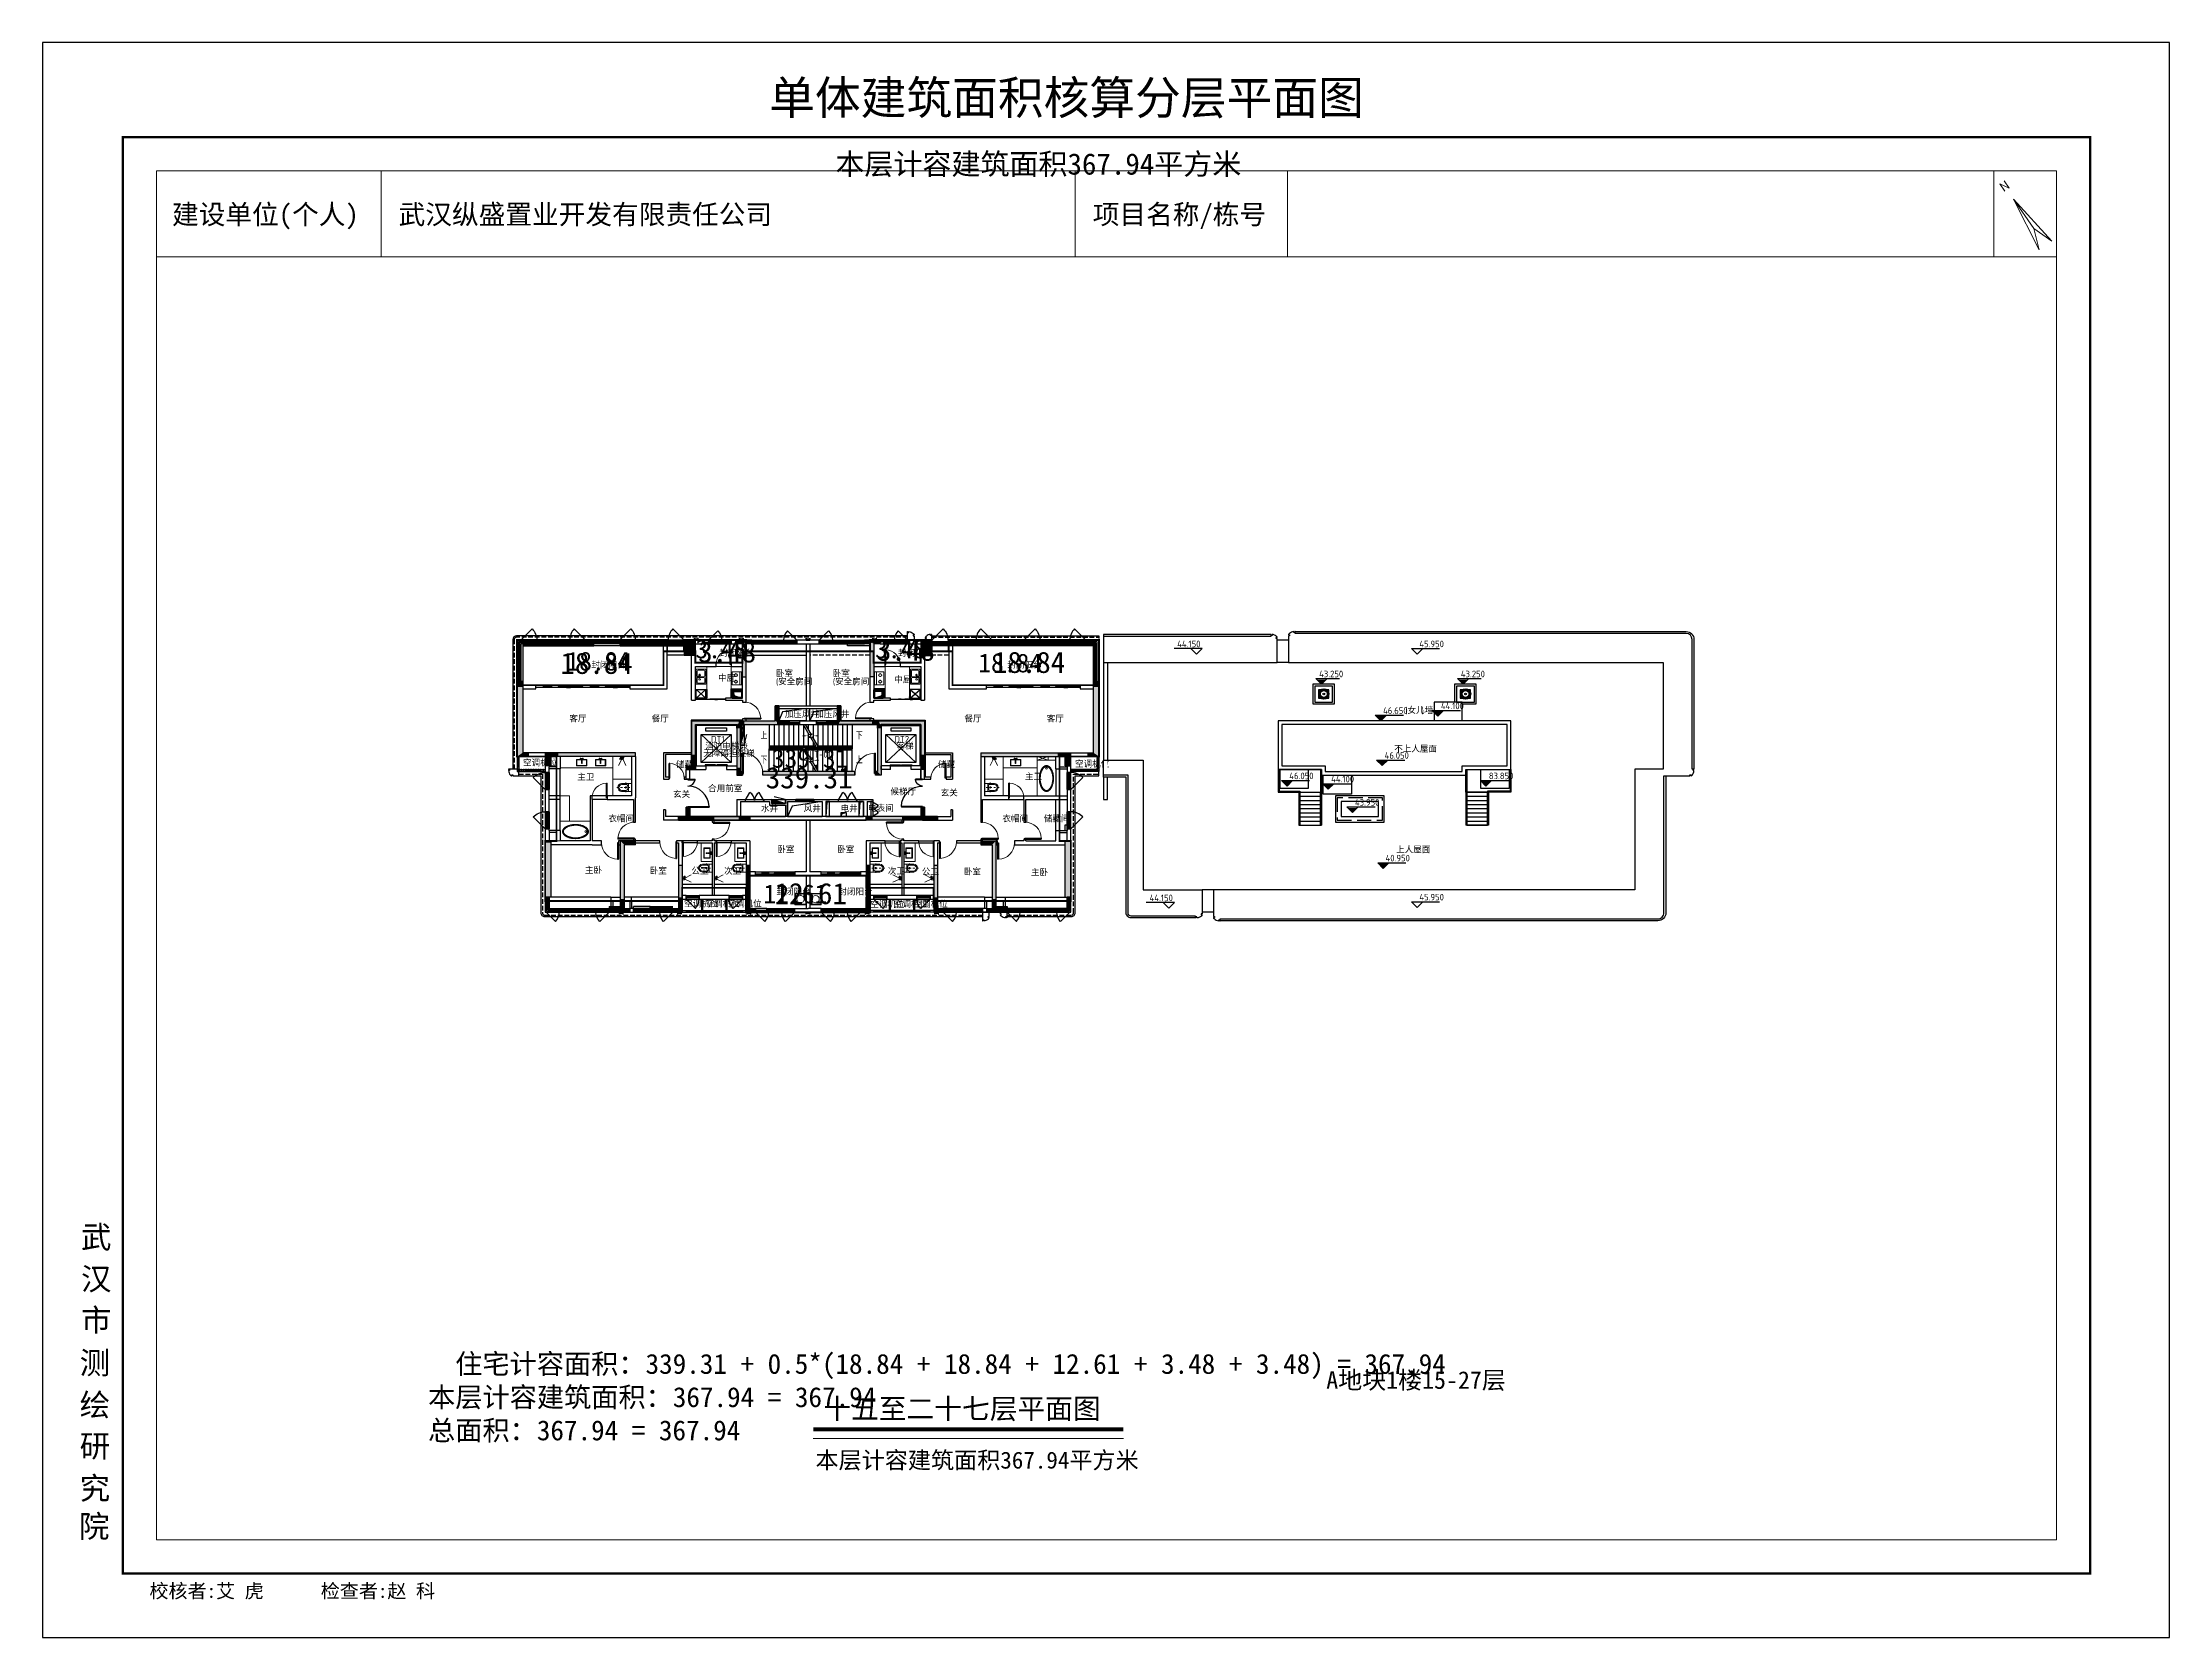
# Model space of a CAD drawing. Extents: x 512858 to 514372, y -232486 to -231710.
# Drawn here: x 513167.7 to 513281, y -232383 to -232298 of the extents above; entities that cross this region are included whole.
import ezdxf
from ezdxf.enums import TextEntityAlignment as Align

# ---------------------------------------------------------------- set-up
doc = ezdxf.new("R2010")
doc.units = 0
doc.header["$LTSCALE"] = 1000
for name, pattern in [('__DASH', [0.35, 0.25, -0.1]), ('B1+B2户型(2#185报审版）-2$0$__DASH', [0.35, 0.25, -0.1]), ('B1+B2户型(2#185报审版）-2$0$DASH', [0.35, 0.25, -0.1]), ('DASH', [0.35, 0.25, -0.1])]:
    doc.linetypes.add(name, pattern=pattern)
doc.layers.get('0').update_dxf_attribs({"color": 252})
for name, color, linetype in [('$0$A-STAIR', 32, 'Continuous'), ('$计容结果', 7, 'Continuous'), ('$计算结果', 7, 'Continuous'), ('$面积结果', 7, 'Continuous'), ('0-铝板', 253, 'Continuous'), ('1#HXT-15-27F$0$A-ANNO-50-SYMB', 253, 'Continuous'), ('1#HXT-15-27F$0$A-ANNO-50-TXT', 253, 'Continuous'), ('1#HXT-15-27F$0$A-DOOR', 253, 'Continuous'), ('1#HXT-15-27F$0$A-FIRE-DOOR', 253, 'Continuous'), ('1#HXT-15-27F$0$A-HOLE-E', 253, 'Continuous'), ('1#HXT-15-27F$0$A-PATT-COLU', 253, 'Continuous'), ('1#HXT-15-27F$0$A-STAIR', 253, 'Continuous'), ('1#HXT-15-27F$0$A-STR-CONC-B', 253, 'Continuous'), ('1#HXT-15-27F$0$A-WALL-S', 253, 'Continuous'), ('1#HXT-15-27F$0$A-WINDOW', 253, 'Continuous'), ('1#HXT-15-27F$0$AA-DOOR_FIRE_TEXT', 253, 'Continuous'), ('6#-造型-1F（实施版）金属型材-METAL-S', 253, 'Continuous'), ('A-ANNO-100-DIM-E', 253, 'Continuous'), ('A-ANNO-100-TXT', 252, 'Continuous'), ('A-METAL-E', 253, 'Continuous'), ('A-STR-CONC-E', 253, 'Continuous'), ('A-STR-CONC-H', 253, 'Continuous'), ('A-WALL-E', 253, 'Continuous'), ('A-WALL-S', 252, 'Continuous'), ('B1+B2户型(2#185报审版）-2$0$$0$AA-排烟道', 253, 'Continuous'), ('B1+B2户型(2#185报审版）-2$0$A-DOOR', 253, 'Continuous'), ('B1+B2户型(2#185报审版）-2$0$A-FIRE-DOOR', 253, 'Continuous'), ('B1+B2户型(2#185报审版）-2$0$A-HOLE-E', 253, 'Continuous'), ('B1+B2户型(2#185报审版）-2$0$A-METAL-E', 253, 'Continuous'), ('B1+B2户型(2#185报审版）-2$0$A-METAL-S', 253, 'Continuous'), ('B1+B2户型(2#185报审版）-2$0$A-PART-S', 253, 'Continuous'), ('B1+B2户型(2#185报审版）-2$0$A-PATT-COLU', 253, 'Continuous'), ('B1+B2户型(2#185报审版）-2$0$A-STR-CONC-B', 253, 'Continuous'), ('B1+B2户型(2#185报审版）-2$0$A-STR-CONC-C', 253, 'Continuous'), ('B1+B2户型(2#185报审版）-2$0$A-STR-CONC-E', 253, 'Continuous'), ('B1+B2户型(2#185报审版）-2$0$A-STR-CONC-H', 253, 'Continuous'), ('B1+B2户型(2#185报审版）-2$0$A-WALL-S', 253, 'Continuous'), ('B1+B2户型(2#185报审版）-2$0$A-WINDOW', 253, 'Continuous'), ('B1+B2户型(2#185报审版）-2$0$FURN', 253, 'Continuous'), ('B1+B2户型(2#185报审版）-2$0$ICDA方案_活动家具', 253, 'Continuous'), ('B1+B2户型(2#185报审版）-2$0$WALL', 253, 'Continuous'), ('PUB_HATCH', 252, 'Continuous'), ('PUB_TEXT', 252, 'Continuous'), ('楼层注记', 7, 'Continuous')]:
    doc.layers.add(name, color=color, linetype=linetype)
for name, color, linetype, lineweight in [('B1+B2户型(2#185报审版）-2$0$AE-FURN-MOVE', 253, 'Continuous', 20), ('图廓', 252, 'Continuous', 9), ('面积-计容-住宅-0.5', 1, 'Continuous', 0), ('面积-计容-住宅-1', 1, 'Continuous', 0)]:
    doc.layers.add(name, color=color, linetype=linetype, lineweight=lineweight)
doc.layers.add('打印图框', color=252, linetype='Continuous', plot=False)
doc.styles.add('1#HXT-15-27F$0$STANDARD', font='GBENOR', dxfattribs={"bigfont": 'GBCBIG'})
doc.styles.add('dw', font='simhei.ttf')
doc.styles.add('STYLE1', font='stylu.ttf')
doc.styles.add('tkhz1', font='txt.shx', dxfattribs={"width": 0.8, "bigfont": 'hztxt.shx'})
doc.styles.add('TYDG_02', font='TSSDENG.shx', dxfattribs={"width": 0.8, "bigfont": 'hztxt.shx'})
doc.styles.add('宋体', font='simsun.ttc', dxfattribs={"width": 0.7, "height": 10})

msp = doc.modelspace()

# ---------------------------------------------------------------- texts
at = {"layer": '$计容结果', "style": 'dw'}
msp.add_text('本层计容建筑面积367.94平方米', height=1.1331, dxfattribs=at).set_placement((513209.9, -232305.06))
at = {"layer": '$计算结果', "insert": (513188.2, -232370.25), "char_height": 1.0622, "width": 72.2277, "attachment_point": 4, "style": 'dw'}
msp.add_mtext('  住宅计容面积：339.31 + 0.5*(18.84 + 18.84 + 12.61 + 3.48 + 3.48) = 367.94\\P本层计容建筑面积：367.94 = 367.94\\P总面积：367.94 = 367.94', dxfattribs=at)
at = {"layer": '$面积结果', "color": 1, "style": 'dw'}
for s, p in [('3.48', (513202.59, -232331.05)), ('3.48', (513212.11, -232330.96)), ('18.84', (513195.25, -232331.66)), ('18.84', (513218.29, -232331.61)), ('339.31', (513206.19, -232337.76)), ('12.61', (513206.66, -232343.93))]:
    msp.add_text(s, height=1.133, dxfattribs=at).set_placement(p)
at = {"layer": 'A-ANNO-100-TXT', "style": 'TYDG_02'}
for s, p in [('不上人屋面', (513239.67, -232335.84)), ('上人屋面', (513239.77, -232341.21))]:
    msp.add_text(s, height=0.338, dxfattribs=at).set_placement(p)
at = {"layer": 'PUB_TEXT', "color": 253, "style": 'TYDG_02'}
for s, height, p in [('44.150', 0.35, (513228.11, -232330.24)), ('45.950', 0.35, (513241.01, -232330.24)), ('43.250', 0.35, (513235.67, -232331.84)), ('43.250', 0.35, (513243.22, -232331.84)), ('44.100', 0.35, (513242.16, -232333.54)), ('46.650', 0.35, (513239.08, -232333.79)), ('(', 0.35, (513240.26, -232333.79)), ('女儿墙', 0.338, (513240.38, -232333.79)), (')', 0.35, (513241.12, -232333.79)), ('46.050', 0.35, (513239.16, -232336.18)), ('46.050', 0.35, (513234.08, -232337.27)), ('44.100', 0.35, (513236.31, -232337.44)), ('83.850', 0.35, (513244.71, -232337.27)), ('43.950', 0.35, (513237.58, -232338.68)), ('40.950', 0.35, (513239.21, -232341.65)), ('44.150', 0.35, (513226.64, -232343.77)), ('45.950', 0.35, (513241.01, -232343.73))]:
    msp.add_text(s, height=height, dxfattribs=at).set_placement(p)
at = {"layer": '图廓', "color": 0, "style": 'STYLE1'}
msp.add_text('单体建筑面积核算分层平面图', height=1.7864, dxfattribs=at).set_placement((513222.21, -232302.39), align=Align.BOTTOM_CENTER)
at = {"layer": '图廓', "color": 0, "linetype": 'ByBlock', "style": 'tkhz1'}
msp.add_text('N', height=0.476, rotation=34.5814, dxfattribs=at).set_placement((513272.05, -232305.47), align=Align.TOP_CENTER)
at = {"layer": '图廓', "color": 0, "linetype": 'ByBlock', "ltscale": 2, "style": 'tkhz1'}
msp.add_text('N', height=0.476, rotation=34.5814, dxfattribs=at).set_placement((513272.05, -232305.47), align=Align.TOP_CENTER)
at = {"layer": '图廓', "color": 0}
for s, height, style, p in [('建设单位(个人)', 1.042, 'dw', (513174.56, -232307.7)), ('武汉纵盛置业开发有限责任公司', 1.0421, 'dw', (513186.63, -232307.7)), ('项目名称/栋号', 1.042, 'dw', (513223.61, -232307.7)), ('A地块1楼15-27层', 0.936, 'dw', (513236.05, -232369.75)), (' 校核者:艾 虎      检查者:赵 科', 0.7443, '宋体', (513172.85, -232380.89))]:
    msp.add_text(s, height=height, dxfattribs=dict(at, style=style)).set_placement(p)
at = {"layer": '图廓', "color": 0, "linetype": 'Continuous', "style": 'STYLE1'}
for s, p in [('武', (513169.71, -232362.26)), ('汉', (513169.71, -232364.49)), ('市', (513169.71, -232366.68)), ('测', (513169.64, -232368.96)), ('绘', (513169.64, -232371.2)), ('研', (513169.64, -232373.39)), ('究', (513169.64, -232375.64)), ('院', (513169.6, -232377.67))]:
    msp.add_text(s, height=1.19, dxfattribs=at).set_placement(p)
at = {"layer": '图廓', "color": 7, "style": 'dw'}
msp.add_text('本层计容建筑面积367.94平方米', height=0.9022, dxfattribs=at).set_placement((513208.84, -232374))
at = {"layer": '楼层注记', "style": 'dw'}
msp.add_text('十五至二十七层平面图', height=1.083, dxfattribs=at).set_placement((513209.26, -232371.35))
at = {"layer": '面积-计容-住宅-0.5', "linetype": 'DASH', "ltscale": 3, "style": 'dw'}
for s, p in [('3.48', (513202.44, -232330.83)), ('3.48', (513212.01, -232330.83)), ('18.84', (513195.57, -232331.48)), ('18.84', (513217.51, -232331.58)), ('12.61', (513206.07, -232343.88))]:
    msp.add_text(s, height=1, dxfattribs=at).set_placement(p)
at = {"layer": '面积-计容-住宅-1', "style": 'dw'}
msp.add_text('339.31', height=1, dxfattribs=at).set_placement((513206.51, -232336.66))

# ---------------------------------------------------------------- blocks, each defined once
blk = doc.blocks.new('1新176wz14')
at = {"layer": 'A-ANNO-100-TXT', "style": 'TYDG_02'}
for s, height, p in [('封闭阳台', 337.6, (-150981, -1319249, 0)), ('封闭阳台', 337.6, (-141470, -1319249, 0)), ('封闭阳台', 337.6, (-157796, -1319879, 0)), ('卧室', 337.6, (-147966, -1320333)), ('卧室', 337.6, (-144945, -1320333)), ('封闭阳台', 337.6, (-135639, -1319879, 0)), ('中厨', 337.6, (-151048, -1320579)), ('(', 350, (-147966, -1320771)), ('安全房间', 337.6, (-147849, -1320771)), (')', 350, (-146866, -1320771)), ('(', 350, (-144933, -1320771)), ('安全房间', 337.6, (-144816, -1320771)), (')', 350, (-143833, -1320771)), ('中厨', 337.6, (-141655, -1320665)), ('加压风井', 337.6, (-147500, -1322510)), ('加压风井', 337.6, (-145873, -1322510)), ('客厅', 337.6, (-158973, -1322748)), ('餐厅', 337.6, (-154588, -1322748)), ('餐厅', 337.6, (-137925, -1322748)), ('客厅', 337.6, (-133541, -1322748)), ('无障碍担架梯', 337.6, (-151836, -1324595)), ('消防电梯兼', 337.6, (-151732, -1324210)), ('DT1', 350, (-151423, -1323825)), ('LT-01', 350, (-146169, -1324630)), ('DT2', 350, (-141651, -1323825)), ('客梯', 337.6, (-141542, -1324210)), ('空调机位', 337.6, (-161443, -1325093, -1)), ('主卫', 337.6, (-158547, -1325856)), ('储藏', 337.6, (-153295, -1325189, 0)), ('储藏', 337.6, (-139336, -1325189, 0)), ('主卫', 337.6, (-134701, -1325837)), ('空调机位', 337.6, (-132034, -1325156, -1)), ('玄关', 337.6, (-153449, -1326773)), ('合用前室', 337.6, (-151581, -1326463)), ('候梯厅', 337.6, (-141867, -1326636)), ('玄关', 337.6, (-139192, -1326698)), ('衣帽间', 337.6, (-156895, -1328073)), ('水井', 337.6, (-148762, -1327536)), ('风井', 337.6, (-146484, -1327536)), ('电井', 337.6, (-144516, -1327536)), ('电表间', 337.6, (-143060, -1327519, 0)), ('衣帽间', 337.6, (-135905, -1328073)), ('储藏间', 337.6, (-133694, -1328073)), ('卧室', 337.6, (-147893, -1329714)), ('卧室', 337.6, (-144705, -1329714)), ('主卧', 337.6, (-158144, -1330819)), ('卧室', 337.6, (-154691, -1330851)), ('公卫', 337.6, (-152467, -1330854, -1)), ('次卫', 337.6, (-150727, -1330865, 0)), ('次卫', 337.6, (-142006, -1330865, 0)), ('公卫', 337.6, (-140196, -1330903, -1)), ('卧室', 337.6, (-137960, -1330892)), ('主卧', 337.6, (-134380, -1330934)), ('空调机位', 337.6, (-152858, -1332609)), ('空调机位', 337.6, (-151715, -1332609)), ('空调机位', 337.6, (-150555, -1332609)), ('封闭阳台', 337.6, (-147938, -1331968, 0)), ('封闭阳台', 337.6, (-144645, -1331968, 0)), ('空调机位', 337.6, (-142942, -1332640)), ('空调机位', 337.6, (-141690, -1332622)), ('空调机位', 337.6, (-140634, -1332622))]:
    blk.add_text(s, height=height, dxfattribs=at).set_placement(p)
blk = doc.blocks.new('1新173qjoijgwjirwj')
at = {"layer": '6#-造型-1F（实施版）金属型材-METAL-S', "color": 61}
for points in [[(1777640, -392129), (1777640, -392149), (1777590, -392149), (1777590, -392199), (1777640, -392199), (1777640, -392429), (1777290, -392429), (1777290, -391979), (1777310, -391979), (1777310, -392029), (1777360, -392029), (1777360, -391979, -0.0973744), (1777489, -392006, -0.0973744), (1777598, -392079, -0.0242645), (1777620, -392103, -0.0242645), (1777640, -392129), (1777640, -392149)], [(1781640, -407229), (1781640, -407209), (1781590, -407209), (1781590, -407159), (1781640, -407159), (1781640, -406929), (1781290, -406929), (1781290, -407379), (1781310, -407379), (1781310, -407329), (1781360, -407329), (1781360, -407379, 0.0973744), (1781489, -407353, 0.0973744), (1781598, -407280, 0.0242645), (1781620, -407256, 0.0242645), (1781640, -407229), (1781640, -407209)]]:
    blk.add_lwpolyline(points, format="xyb", dxfattribs=at)
at = {"layer": '6#-造型-1F（实施版）金属型材-METAL-S'}
for points in [[(1777290, -392199), (1756460, -392199, 0.4142132), (1756260, -392399), (1756260, -399309)], [(1756590, -399659), (1757760, -399659), (1757760, -406959, 0.4142136), (1757960, -407159), (1781290, -407159)], [(1782590, -407159), (1786020, -407159, 0.4142136), (1786220, -406959), (1786220, -399659), (1787490, -399659)]]:
    blk.add_lwpolyline(points, format="xyb", dxfattribs=at)
at = {"layer": '6#-造型-1F（实施版）金属型材-METAL-S', "color": 61, "linetype": '__DASH'}
for points in [[(1777290, -392279), (1756460, -392279, 0.4142132), (1756340, -392399), (1756340, -399309)], [(1756590, -399579), (1757840, -399579), (1757840, -406959, 0.4142136), (1757960, -407079), (1781290, -407079)], [(1782590, -407079), (1786020, -407079, 0.4142136), (1786140, -406959), (1786140, -399579), (1787490, -399579)]]:
    blk.add_lwpolyline(points, format="xyb", dxfattribs=at)
at = {"layer": '6#-造型-1F（实施版）金属型材-METAL-S', "color": 61}
for points in [[(1778240, -392429), (1778590, -392429), (1778590, -392129), (1778570, -392129), (1778570, -392179), (1778520, -392179), (1778520, -392129, 0.0973744), (1778391, -392156, 0.0973744), (1778282, -392229, 0.0242645), (1778260, -392253, 0.0242645), (1778240, -392279), (1778240, -392299), (1778290, -392299), (1778290, -392349), (1778240, -392349)], [(1756590, -399309), (1756040, -399309), (1756040, -399329), (1756090, -399329), (1756090, -399379), (1756040, -399379, 0.0973744), (1756066, -399508, 0.0973744), (1756139, -399617, 0.0242645), (1756164, -399640, 0.0242645), (1756190, -399659), (1756210, -399659), (1756210, -399609), (1756260, -399609), (1756260, -399659), (1756590, -399659)], [(1782240, -406929), (1782590, -406929), (1782590, -407229), (1782570, -407229), (1782570, -407179), (1782520, -407179), (1782520, -407229, -0.0973744), (1782391, -407203, -0.0973744), (1782282, -407130, -0.0242645), (1782260, -407106, -0.0242645), (1782240, -407079), (1782240, -407059), (1782290, -407059), (1782290, -407009), (1782240, -407009)]]:
    blk.add_lwpolyline(points, format="xyb", close=True, dxfattribs=at)
at = {"layer": '6#-造型-1F（实施版）金属型材-METAL-S'}
blk.add_lwpolyline([(1778590, -392199), (1787490, -392199), (1787490, -392351), (1787490, -392351)], dxfattribs=at)
at = {"layer": '6#-造型-1F（实施版）金属型材-METAL-S', "color": 61, "linetype": '__DASH'}
blk.add_lwpolyline([(1778590, -392279), (1787490, -392279)], dxfattribs=at)
blk = doc.blocks.new('1新172jwqoiwjg')
at = {"layer": '6#-造型-1F（实施版）金属型材-METAL-S', "color": 130}
for points in [[(1766140, -392429), (1766140, -392329), (1766130, -392329), (1766130, -392379), (1765950, -392379), (1765950, -392329), (1765940, -392329), (1765940, -392429), (1766140, -392429)], [(1768540, -392430), (1768540, -392330), (1768530, -392330), (1768530, -392380), (1768350, -392380), (1768350, -392330), (1768340, -392330), (1768340, -392430), (1768540, -392430)], [(1772090, -392429), (1772090, -392329), (1772080, -392329), (1772080, -392379), (1771900, -392379), (1771900, -392329), (1771890, -392329), (1771890, -392429), (1772090, -392429)], [(1775640, -392430), (1775640, -392330), (1775630, -392330), (1775630, -392380), (1775450, -392380), (1775450, -392330), (1775440, -392330), (1775440, -392430), (1775640, -392430)], [(1761940, -406929), (1761940, -407029), (1761950, -407029), (1761950, -406979), (1762130, -406979), (1762130, -407029), (1762140, -407029), (1762140, -406929), (1761940, -406929)], [(1765040, -406929), (1765040, -407029), (1765050, -407029), (1765050, -406979), (1765230, -406979), (1765230, -407029), (1765240, -407029), (1765240, -406929), (1765040, -406929)], [(1768740, -406929), (1768740, -407029), (1768750, -407029), (1768750, -406979), (1768930, -406979), (1768930, -407029), (1768940, -407029), (1768940, -406929), (1768740, -406929)], [(1771890, -406929), (1771890, -407029), (1771900, -407029), (1771900, -406979), (1772080, -406979), (1772080, -407029), (1772090, -407029), (1772090, -406929), (1771890, -406929)], [(1775040, -406929), (1775040, -407029), (1775050, -407029), (1775050, -406979), (1775230, -406979), (1775230, -407029), (1775240, -407029), (1775240, -406929), (1775040, -406929)], [(1778740, -406929), (1778740, -407029), (1778750, -407029), (1778750, -406979), (1778930, -406979), (1778930, -407029), (1778940, -407029), (1778940, -406929), (1778740, -406929)]]:
    blk.add_lwpolyline(points, dxfattribs=at)
blk = doc.blocks.new('1新90A$C799B250F')
at = {"layer": 'A-METAL-E', "elevation": 0}
blk.add_lwpolyline([(30900, 7170), (30900, 7400)], dxfattribs=at)
at = {"layer": '0-铝板', "color": 2}
for name in ['1新173qjoijgwjirwj', '1新172jwqoiwjg']:
    blk.add_blockref(name, (-1756590, 406829, 0), dxfattribs=at)
blk = doc.blocks.new('1新160bcq14-27')
at = {"layer": 'A-METAL-E', "elevation": 0}
for points in [[(0, 5775), (3800, 5775)], [(0, 5725), (3800, 5725)], [(5200, 5775), (8600, 5775)], [(5200, 5725), (8600, 5725)], [(9900, 5850), (11100, 5850)], [(9900, 5800), (11100, 5800)], [(12200, 5850), (14600, 5850)], [(12200, 5800), (14600, 5800)], [(18200, 5850), (15800, 5850)], [(18200, 5800), (15800, 5800)], [(20500, 5850), (19300, 5850)], [(20500, 5800), (19300, 5800)], [(22650, 5750), (21800, 5750)], [(22650, 5700), (21800, 5700)], [(27550, 5750), (24150, 5750)], [(27550, 5700), (24150, 5700)], [(30000, 5750), (29150, 5750)], [(30000, 5700), (29150, 5700)], [(1350, -1050), (1350, -1950)], [(1400, -1050), (1400, -1950)], [(29000, -1050), (29000, -1950)], [(29050, -1050), (29050, -1950)], [(1350, -3150), (1350, -4050)], [(1400, -3150), (1400, -4050)], [(29000, -3150), (29000, -4050)], [(29050, -3150), (29050, -4050)], [(1350, -7700), (1350, -8350), (4600, -8350)], [(1400, -7700), (1400, -8300), (4600, -8300)], [(8700, -7600), (9400, -7600)], [(8700, -7650), (9400, -7650)], [(11000, -7600), (11700, -7600)], [(11000, -7650), (11700, -7650)], [(19400, -7600), (18700, -7600)], [(19400, -7650), (18700, -7650)], [(21700, -7600), (21000, -7600)], [(21700, -7650), (21000, -7650)], [(29000, -7700), (29000, -8300), (25800, -8300)], [(29050, -7700), (29050, -8350), (25800, -8350)], [(6800, -8200), (8000, -8200)], [(6800, -8250), (8000, -8250)], [(15900, -8300), (18000, -8300)], [(15900, -8350), (18000, -8350)], [(24500, -8300), (22400, -8300)], [(24500, -8350), (22400, -8350)]]:
    blk.add_lwpolyline(points, dxfattribs=at)
at = {"layer": 'A-METAL-E'}
for points in [[(13000, -8300), (14500, -8300)], [(13000, -8350), (14500, -8350)]]:
    blk.add_lwpolyline(points, dxfattribs=at)
at = {"layer": 'A-WALL-E', "elevation": 0}
for points in [[(0, 5800), (3800, 5800)], [(0, 5700), (3800, 5700)], [(5200, 5800), (8600, 5800)], [(5200, 5700), (8600, 5700)]]:
    blk.add_lwpolyline(points, dxfattribs=at)
at = {"layer": 'A-WALL-S'}
for p, q in [((-100, 5800), (-100, 3800)), ((0, 5800), (-100, 5800)), ((0, 5800), (0, 3800)), ((5200, 5800), (3800, 5800)), ((3800, 5700), (3800, 5800)), ((5200, 5700), (3800, 5700)), ((5200, 5700), (5200, 5800)), ((18500, 5800), (17300, 5800)), ((17300, 5700), (17300, 5800)), ((18500, 5700), (17300, 5700)), ((18500, 5700), (18500, 5800)), ((24150, 5800), (22650, 5800)), ((22650, 5700), (22650, 5800)), ((24150, 5700), (22650, 5700)), ((24150, 5700), (24150, 5800)), ((29150, 5800), (27550, 5800)), ((27550, 5700), (27550, 5800)), ((29150, 5700), (27550, 5700)), ((29150, 5700), (29150, 5800)), ((30500, 5800), (30000, 5800)), ((30000, 5700), (30000, 5800)), ((30400, 5700), (30000, 5700)), ((30400, 5700), (30400, 3800)), ((30500, 5800), (30500, 3800)), ((0, 3800), (-100, 3800)), ((30500, 3800), (30400, 3800)), ((28900, -4150), (28900, -3850)), ((28900, -3850), (29000, -3850)), ((28900, -4150), (29000, -4150)), ((29000, -4150), (29000, -3850)), ((6800, -8200), (5900, -8200)), ((5900, -8300), (5900, -8200)), ((6800, -8300), (5900, -8300)), ((6800, -8300), (6800, -8200)), ((13000, -8300), (12400, -8300)), ((12400, -8400), (12400, -8300)), ((13000, -8400), (12400, -8400)), ((13000, -8400), (13000, -8300))]:
    blk.add_line(p, q, dxfattribs=at)
blk = doc.blocks.new('1新111B1+B2户型(2#185报审版）-2$0$$0$SFEFFSEFSEFESFS')
at = {"layer": 'B1+B2户型(2#185报审版）-2$0$$0$AA-排烟道'}
blk.add_hatch(color=254, dxfattribs=at).paths.add_polyline_path([(220387, 75509), (220327, 75570), (220327, 75448)])
at = {"layer": 'B1+B2户型(2#185报审版）-2$0$$0$AA-排烟道', "color": 254}
blk.add_lwpolyline([(220387, 75509), (220327, 75570), (220327, 75448), (220387, 75509)], dxfattribs=at)
for points in [[(220437, 75235), (220837, 75235), (220837, 75735), (220437, 75735)], [(220483, 75280), (220792, 75280), (220792, 75689), (220483, 75689)]]:
    blk.add_lwpolyline(points, close=True, dxfattribs=at)
blk.add_solid([(220483, 75689), (220682, 75625), (220792, 75689), (220792, 75280)], dxfattribs=at)
at = {"layer": 'B1+B2户型(2#185报审版）-2$0$A-HOLE-E', "ltscale": 0.5}
blk.add_lwpolyline([(220837, 75784), (220837, 75234), (220387, 75234), (220387, 75784)], close=True, dxfattribs=at)
blk = doc.blocks.new('1新123B1+B2户型(2#185报审版）-2$0$FDFSDFSD')
at = {"layer": 'B1+B2户型(2#185报审版）-2$0$AE-FURN-MOVE'}
for points in [[(-600, 600), (0, 600), (0, 0), (-600, 0)], [(-575, 575), (-25, 575), (-25, 25), (-575, 25)]]:
    blk.add_lwpolyline(points, close=True, dxfattribs=at)
blk.add_circle((-300, 300), 200, dxfattribs=at)
blk = doc.blocks.new('1新121B1+B2户型(2#185报审版）-2$0$6986586658ff3d')
at = {"layer": 'B1+B2户型(2#185报审版）-2$0$AE-FURN-MOVE'}
for p, q in [((-101, 77), (-82, 77)), ((-101, -77), (-101, 77)), ((-82, -77), (-82, 77)), ((-66, 14), (-13, 14)), ((-14, 13), (-14, 77)), ((13, 14), (14, 14)), ((14, 96), (34, 96)), ((14, 13), (14, 96)), ((14, 77), (34, 77)), ((-101, -67), (-82, -67)), ((-101, -77), (-82, -77)), ((-66, -14), (-13, -14)), ((-14, -77), (-14, -13)), ((13, -14), (14, -14)), ((14, -96), (14, -13)), ((14, -77), (34, -77)), ((14, -96), (34, -96))]:
    blk.add_line(p, q, dxfattribs=at)
for points in [[(-101, 27), (-445, 194)], [(-99, -28), (-445, -197)]]:
    blk.add_lwpolyline(points, dxfattribs=at)
for centre, radius in [((-91, 0), 28.8), ((-91, 0), 24), ((0, 0), 19.2)]:
    blk.add_circle(centre, radius, dxfattribs=at)
for centre, radius, start, end in [((-91, 96), 28.8, 289.47122, 250.52878), ((10, 72), 24.4, 78.48006, 168.90008), ((10, -72), 24.4, 191.09992, 281.51994)]:
    blk.add_arc(centre, radius, start, end, dxfattribs=at)
blk = doc.blocks.new('1新118B1+B2户型(2#185报审版）-2$0$69865866586652f-nezb')
at = {"color": 250, "linetype": 'B1+B2户型(2#185报审版）-2$0$DASH', "ltscale": 0.2}
for p, q in [((296501, 367416), (297013, 367416)), ((296757, 367901), (296757, 367111))]:
    blk.add_line(p, q, dxfattribs=at)
for p, q in [((296546, 367259), (296546, 367641)), ((296968, 367259), (296968, 367641))]:
    blk.add_line(p, q)
blk.add_lwpolyline([(296546, 367259, -0.4142136), (296567, 367281), (296947, 367281, -0.4142136), (296968, 367259), (296968, 367132, -0.4142136), (296947, 367111), (296567, 367111, -0.4142136), (296546, 367132)], format="xyb", close=True)
at = {"color": 250}
blk.add_lwpolyline([(296599, 367641), (296599, 367393, 0.4142136), (296674, 367318), (296839, 367318, 0.4142136), (296914, 367393), (296914, 367641)], format="xyb", dxfattribs=at)
blk.add_circle((296757, 367416), 35.2, dxfattribs=at)
blk.add_arc((296757, 367629), 211, 3.04919, 176.95081)
blk.add_arc((296757, 367629), 158, 3.04919, 176.95081, dxfattribs=at)
blk = doc.blocks.new('1新117B1+B2户型(2#185报审版）-2$0$235345')
at = {"layer": 'B1+B2户型(2#185报审版）-2$0$AE-FURN-MOVE', "extrusion": (0.001411, -2.82684e-05, 0.999999)}
for points in [[(20, 289), (20, 550), (-320, 550), (-320, 0), (20, 0), (20, 261)], [(0, 289), (0, 530), (-300, 530), (-300, 20), (0, 20), (0, 261)]]:
    blk.add_lwpolyline(points, dxfattribs=at)
at = {"layer": 'B1+B2户型(2#185报审版）-2$0$AE-FURN-MOVE', "extrusion": (0.001411, -2.82684e-05, 0.999999), "elevation": -1}
blk.add_lwpolyline([(-116, 261), (78, 261), (78, 289), (-116, 289)], close=True, dxfattribs=at)
at = {"layer": 'B1+B2户型(2#185报审版）-2$0$AE-FURN-MOVE'}
for centre, radius in [((-169, 275), 21.4), ((73, 215), 17.1), ((74, 335), 17.1)]:
    blk.add_circle(centre, radius, dxfattribs=at)
blk = doc.blocks.new('1新124B1+B2户型(2#185报审版）-2$0$yg')
at = {"layer": 'B1+B2户型(2#185报审版）-2$0$AE-FURN-MOVE'}
blk.add_circle((157, 0), 50, dxfattribs=at)
for points, knots in [([(0, 0), (0, -4), (0, -8), (1, -17), (1, -22), (2, -31), (3, -34), (4, -43), (5, -48), (8, -59), (10, -64), (14, -78), (18, -87), (26, -104), (30, -113), (43, -134), (51, -147), (71, -172), (82, -184), (107, -209), (120, -222), (150, -246), (166, -258), (197, -278), (211, -287), (241, -303), (256, -311), (288, -327), (304, -334), (339, -348), (356, -355), (390, -366), (405, -371), (436, -380), (452, -385), (493, -395), (518, -400), (570, -409), (596, -413), (649, -419), (675, -421), (729, -424), (756, -424), (809, -424), (836, -423), (890, -419), (916, -416), (968, -409), (994, -405), (1049, -394), (1078, -387), (1134, -371), (1161, -362), (1207, -345), (1226, -337), (1259, -322), (1273, -315), (1299, -301), (1311, -294), (1334, -281), (1346, -273), (1367, -259), (1377, -252), (1397, -237), (1406, -229), (1423, -214), (1431, -206), (1449, -189), (1458, -179), (1471, -163), (1476, -157), (1485, -144), (1489, -138), (1496, -126), (1500, -120), (1508, -104), (1512, -96), (1518, -81), (1520, -75), (1524, -63), (1526, -57), (1529, -44), (1530, -38), (1532, -25), (1532, -19), (1533, -9), (1533, -4), (1533, 3), (1532, 6), (1532, 14), (1531, 19), (1530, 31), (1529, 36), (1527, 47), (1525, 53), (1522, 64), (1520, 70), (1512, 90), (1506, 103), (1489, 132), (1480, 146), (1461, 169), (1453, 178), (1439, 193), (1433, 199), (1419, 212), (1413, 218), (1386, 240), (1365, 255), (1328, 279), (1314, 288), (1288, 302), (1278, 307), (1257, 318), (1245, 323), (1218, 335), (1201, 342), (1166, 355), (1148, 361), (1112, 373), (1093, 378), (1058, 387), (1042, 391), (1009, 397), (992, 401), (959, 406), (942, 409), (907, 413), (890, 415), (854, 418), (834, 419), (795, 420), (775, 421), (736, 420), (716, 420), (677, 418), (658, 416), (619, 413), (600, 410), (562, 405), (543, 402), (497, 393), (470, 387), (418, 373), (392, 365), (349, 350), (330, 343), (295, 328), (277, 320), (244, 303), (228, 295), (198, 277), (184, 268), (157, 249), (144, 239), (120, 220), (109, 210), (93, 194), (87, 188), (77, 177), (72, 171), (62, 160), (58, 154), (49, 142), (45, 136), (37, 123), (33, 117), (25, 102), (21, 94), (14, 76), (11, 68), (7, 54), (6, 48), (4, 39), (3, 35), (2, 27), (1, 23), (1, 15), (0, 12), (0, 5), (0, 3), (0, 0)], [0, 0, 0, 0, 0.0370206, 0.0370206, 0.0807323, 0.0807323, 0.1138505, 0.1138505, 0.1600079, 0.1600079, 0.207084, 0.207084, 0.2804275, 0.2804275, 0.353771, 0.353771, 0.455292, 0.455292, 0.5568131, 0.5568131, 0.6583341, 0.6583341, 0.7598551, 0.7598551, 0.8375528, 0.8375528, 0.9152505, 0.9152505, 0.9929483, 0.9929483, 1.070646, 1.070646, 1.1352167, 1.1352167, 1.1997874, 1.1997874, 1.2977757, 1.2977757, 1.3957641, 1.3957641, 1.4937524, 1.4937524, 1.5917407, 1.5917407, 1.689729, 1.689729, 1.7877173, 1.7877173, 1.8857056, 1.8857056, 2.000766, 2.000766, 2.1158264, 2.1158264, 2.2018151, 2.2018151, 2.2719914, 2.2719914, 2.3354507, 2.3354507, 2.39891, 2.39891, 2.4623693, 2.4623693, 2.5258286, 2.5258286, 2.5892878, 2.5892878, 2.668531, 2.668531, 2.7193748, 2.7193748, 2.7702186, 2.7702186, 2.8210625, 2.8210625, 2.8959681, 2.8959681, 2.9461832, 2.9461832, 3.0016757, 3.0016757, 3.0571683, 3.0571683, 3.1126608, 3.1126608, 3.1523265, 3.1523265, 3.1772475, 3.1772475, 3.2270894, 3.2270894, 3.2769313, 3.2769313, 3.3267732, 3.3267732, 3.3766151, 3.3766151, 3.4926191, 3.4926191, 3.608623, 3.608623, 3.6806203, 3.6806203, 3.7312281, 3.7312281, 3.781836, 3.781836, 3.9148397, 3.9148397, 3.9933032, 3.9933032, 4.0461179, 4.0461179, 4.0989327, 4.0989327, 4.175453, 4.175453, 4.2519734, 4.2519734, 4.3284938, 4.3284938, 4.3922379, 4.3922379, 4.4559819, 4.4559819, 4.5197259, 4.5197259, 4.5834699, 4.5834699, 4.654987, 4.654987, 4.7265041, 4.7265041, 4.7980212, 4.7980212, 4.8695384, 4.8695384, 4.9410555, 4.9410555, 5.0125726, 5.0125726, 5.1184538, 5.1184538, 5.224335, 5.224335, 5.306415, 5.306415, 5.3884949, 5.3884949, 5.4705749, 5.4705749, 5.5526548, 5.5526548, 5.6347348, 5.6347348, 5.7168147, 5.7168147, 5.7634165, 5.7634165, 5.8100182, 5.8100182, 5.8566199, 5.8566199, 5.9079342, 5.9079342, 5.9592485, 5.9592485, 6.0327259, 6.0327259, 6.1062033, 6.1062033, 6.1549039, 6.1549039, 6.1901295, 6.1901295, 6.2253551, 6.2253551, 6.2595378, 6.2595378, 6.2831853, 6.2831853, 6.2831853, 6.2831853]), ([(50, 0), (50, -5), (50, -11), (51, -20), (52, -25), (53, -33), (54, -37), (56, -46), (58, -51), (61, -60), (63, -64), (69, -80), (75, -91), (87, -110), (92, -118), (102, -131), (107, -137), (116, -147), (121, -153), (132, -164), (137, -169), (148, -179), (154, -185), (167, -195), (173, -200), (193, -215), (206, -224), (229, -239), (238, -244), (257, -255), (266, -260), (286, -271), (296, -276), (323, -288), (339, -295), (373, -308), (391, -314), (424, -325), (438, -329), (468, -337), (484, -341), (525, -351), (552, -356), (605, -364), (632, -367), (678, -371), (696, -372), (733, -374), (751, -374), (788, -374), (806, -374), (844, -372), (864, -371), (899, -367), (915, -366), (946, -362), (962, -359), (992, -354), (1006, -351), (1047, -343), (1074, -336), (1126, -321), (1151, -312), (1194, -296), (1213, -288), (1239, -276), (1248, -271), (1266, -262), (1274, -258), (1290, -249), (1297, -245), (1310, -237), (1317, -232), (1331, -223), (1339, -218), (1352, -208), (1358, -203), (1370, -194), (1376, -189), (1392, -175), (1401, -166), (1415, -151), (1420, -146), (1428, -136), (1432, -131), (1439, -122), (1442, -117), (1452, -103), (1457, -94), (1464, -80), (1467, -75), (1471, -64), (1473, -58), (1476, -49), (1477, -45), (1479, -38), (1479, -35), (1481, -29), (1481, -26), (1482, -20), (1482, -18), (1482, -13), (1482, -10), (1483, -3), (1483, 1), (1482, 10), (1482, 15), (1481, 23), (1480, 26), (1478, 35), (1477, 40), (1474, 49), (1472, 54), (1468, 65), (1466, 70), (1461, 81), (1458, 86), (1451, 98), (1447, 104), (1439, 116), (1436, 120), (1428, 130), (1424, 135), (1412, 149), (1402, 159), (1386, 175), (1379, 181), (1366, 191), (1360, 196), (1348, 206), (1341, 210), (1327, 221), (1318, 226), (1301, 237), (1292, 243), (1272, 254), (1262, 259), (1238, 271), (1225, 277), (1201, 288), (1190, 293), (1167, 301), (1156, 306), (1132, 314), (1119, 318), (1094, 325), (1081, 329), (1054, 336), (1040, 340), (1011, 346), (996, 349), (967, 354), (951, 357), (906, 363), (875, 366), (821, 370), (797, 370), (754, 371), (735, 370), (697, 369), (678, 368), (638, 364), (616, 362), (573, 356), (551, 352), (509, 344), (489, 340), (448, 329), (429, 324), (391, 312), (373, 306), (339, 292), (322, 285), (293, 272), (281, 266), (256, 253), (243, 246), (222, 233), (215, 228), (200, 218), (193, 213), (176, 201), (167, 194), (153, 182), (148, 178), (139, 169), (134, 165), (122, 152), (114, 144), (100, 127), (94, 118), (83, 102), (78, 94), (69, 79), (66, 71), (61, 59), (59, 53), (55, 41), (54, 35), (51, 22), (51, 15), (50, 6), (50, 3), (50, 0)], [0, 0, 0, 0, 0.0635508, 0.0635508, 0.1124445, 0.1124445, 0.1613383, 0.1613383, 0.2107451, 0.2107451, 0.2601519, 0.2601519, 0.3745006, 0.3745006, 0.4467308, 0.4467308, 0.496686, 0.496686, 0.5466412, 0.5466412, 0.5947861, 0.5947861, 0.642931, 0.642931, 0.6910759, 0.6910759, 0.7786835, 0.7786835, 0.8317354, 0.8317354, 0.8847873, 0.8847873, 0.9378392, 0.9378392, 1.0179923, 1.0179923, 1.0981455, 1.0981455, 1.161479, 1.161479, 1.2259712, 1.2259712, 1.3313385, 1.3313385, 1.4367058, 1.4367058, 1.5064353, 1.5064353, 1.5761648, 1.5761648, 1.6458943, 1.6458943, 1.720048, 1.720048, 1.7815794, 1.7815794, 1.8431107, 1.8431107, 1.8993708, 1.8993708, 2.011891, 2.011891, 2.1244112, 2.1244112, 2.2134912, 2.2134912, 2.2604095, 2.2604095, 2.3073278, 2.3073278, 2.3476942, 2.3476942, 2.3880606, 2.3880606, 2.4385135, 2.4385135, 2.4813937, 2.4813937, 2.5242739, 2.5242739, 2.6100342, 2.6100342, 2.6585215, 2.6585215, 2.702819, 2.702819, 2.7471165, 2.7471165, 2.8357115, 2.8357115, 2.8908325, 2.8908325, 2.9520083, 2.9520083, 2.9915302, 2.9915302, 3.031052, 3.031052, 3.0638241, 3.0638241, 3.0965961, 3.0965961, 3.1235051, 3.1235051, 3.1773232, 3.1773232, 3.2311412, 3.2311412, 3.2722521, 3.2722521, 3.3266863, 3.3266863, 3.3811205, 3.3811205, 3.4355547, 3.4355547, 3.4899889, 3.4899889, 3.5527137, 3.5527137, 3.597223, 3.597223, 3.6417322, 3.6417322, 3.7307507, 3.7307507, 3.7848728, 3.7848728, 3.8288509, 3.8288509, 3.8728289, 3.8728289, 3.9259131, 3.9259131, 3.9789972, 3.9789972, 4.0361255, 4.0361255, 4.1032332, 4.1032332, 4.1561754, 4.1561754, 4.2091177, 4.2091177, 4.2639673, 4.2639673, 4.3188169, 4.3188169, 4.3780193, 4.3780193, 4.4372218, 4.4372218, 4.4964242, 4.4964242, 4.6148291, 4.6148291, 4.7051012, 4.7051012, 4.7769936, 4.7769936, 4.848886, 4.848886, 4.9333477, 4.9333477, 5.0178094, 5.0178094, 5.1022711, 5.1022711, 5.1867328, 5.1867328, 5.2681606, 5.2681606, 5.3495885, 5.3495885, 5.41233, 5.41233, 5.4870323, 5.4870323, 5.5336347, 5.5336347, 5.580738, 5.580738, 5.6493421, 5.6493421, 5.6884357, 5.6884357, 5.7275294, 5.7275294, 5.8057166, 5.8057166, 5.8839039, 5.8839039, 5.9620911, 5.9620911, 6.0394702, 6.0394702, 6.0971923, 6.0971923, 6.1721149, 6.1721149, 6.2470374, 6.2470374, 6.2831853, 6.2831853, 6.2831853, 6.2831853])]:
    blk.add_open_spline(points, degree=3, knots=knots, dxfattribs=at)
blk = doc.blocks.new('1新113B1+B2户型(2#185报审版）-2$0$$DorLib2D$00000114')
at = {"color": 0}
blk.add_line((0.5, 0), (-0.21, 0.71), dxfattribs=at)
blk.add_arc((0.5, 0), 1, 135, 180, dxfattribs=at)
blk = doc.blocks.new('1新120B1+B2户型(2#185报审版）-2$0$6986586658665A-Kitchen-4')
at = {"layer": 'B1+B2户型(2#185报审版）-2$0$AE-FURN-MOVE'}
for p, q in [((-400, -500), (-400, 0)), ((400, 0), (-400, 0)), ((400, 0), (400, -500)), ((-400, -500), (400, -500)), ((-350, -100), (-350, -400)), ((-100, -50), (-300, -50)), ((-100, -450), (-300, -450)), ((-50, -100), (-50, -400)), ((-16, -94), (67, -201)), ((-4, -84), (79, -191)), ((0, -115), (0, -400)), ((300, -50), (50, -50)), ((50, -450), (300, -450)), ((350, -100), (350, -400))]:
    blk.add_line(p, q, dxfattribs=at)
for centre, major_axis, start_param, end_param in [((-300, -100), (0, 50), 0.0005911, 1.5713874), ((-300, -400), (0, 50), 1.5702054, 3.1410017), ((-140, -173), (0, 45), 4.7113921, 10.9945774), ((-100, -100), (0, 50), 4.7117981, 6.2825944), ((-100, -400), (0, 50), 3.1421838, 4.7129801), ((-23, -73), (-0.2, 22.5), 4.1560638, 9.7122323), ((50, -400), (0, 50), 1.5702054, 3.1410017), ((50, -100), (0, 50), -0.0002024, 1.3732058), ((90, -173), (0.1, 45), 1.5566565, 7.3835221), ((77, -201), (0, 10), 1.5887269, 6.0191431), ((300, -100), (0, 50), 4.7117981, 6.2825944), ((300, -400), (0, 50), 3.1421838, 4.7129801)]:
    blk.add_ellipse(centre, major_axis=major_axis, ratio=1, start_param=start_param, end_param=end_param, dxfattribs=at)
blk = doc.blocks.new('1新119B1+B2户型(2#185报审版）-2$0$6986586658665A-Kitchen-1')
at = {"layer": 'B1+B2户型(2#185报审版）-2$0$AE-FURN-MOVE'}
for p, q in [((-350, 0), (350, 0)), ((-350, -500), (-350, 0)), ((350, -500), (350, 0)), ((-350, -400), (350, -400)), ((-350, -500), (350, -500)), ((-275, -200), (-225, -200)), ((-175, -150), (-175, -100)), ((-175, -300), (-175, -250)), ((-125, -200), (-75, -200)), ((75, -200), (125, -200)), ((175, -150), (175, -100)), ((175, -300), (175, -250)), ((225, -200), (275, -200))]:
    blk.add_line(p, q, dxfattribs=at)
for centre in [(-175, -200), (175, -200)]:
    blk.add_circle(centre, 75, dxfattribs=at)
blk = doc.blocks.new('1新122B1+B2户型(2#185报审版）-2$0$A$C75447C14')
at = {"layer": 'B1+B2户型(2#185报审版）-2$0$ICDA方案_活动家具'}
for p, q in [((-238, 559), (-238, 588)), ((237, 559), (-238, 559)), ((-238, 35), (-238, 551)), ((-238, 551), (237, 551)), ((237, 551), (-238, 35)), ((-238, 551), (237, 35)), ((237, 35), (-238, 35)), ((-225, 600), (225, 600)), ((-185, 0), (-205, 35)), ((185, 0), (-185, 0)), ((205, 35), (185, 0)), ((237, 588), (237, 559)), ((237, 588), (237, 559)), ((237, 551), (237, 35)), ((237, 551), (237, 35))]:
    blk.add_line(p, q, dxfattribs=at)
at = {"layer": 'B1+B2户型(2#185报审版）-2$0$ICDA方案_活动家具', "extrusion": (4.4081e-39, -1.44111e-29, -1)}
for centre, major_axis, start_param, end_param in [((-225, 588), (8.61, -8.61), 2.3561945, 3.9269908), ((165, 655), (50.2, -50.2), 0.1066804, 1.4641159)]:
    blk.add_ellipse(centre, major_axis=major_axis, ratio=1, start_param=start_param, end_param=end_param, dxfattribs=at)
at = {"layer": 'B1+B2户型(2#185报审版）-2$0$ICDA方案_活动家具', "extrusion": (4.40811e-39, -1.44111e-29, -1)}
blk.add_ellipse((225, 588), major_axis=(-8.61, -8.61), ratio=1, start_param=2.3561945, end_param=3.9269908, dxfattribs=at)
blk = doc.blocks.new('1新116B1+B2户型(2#185报审版）-2$0$$WINLIB2D$00000001')
at = {"color": 0}
for points in [[(-0.5, 0.5), (-0.5, -0.5)], [(-0.5, 0.5), (0.5, 0.5)], [(0.5, -0.5), (0.5, 0.5)], [(0.5, 0.167), (-0.5, 0.167)], [(0.5, -0.167), (-0.5, -0.167)], [(-0.5, -0.5), (0.5, -0.5)]]:
    blk.add_lwpolyline(points, dxfattribs=at)
blk = doc.blocks.new('1新112B1+B2户型(2#185报审版）-2$0$$DorLib2D$00000001')
for p, q in [((0.45, 0.975), (0.5, 0.975)), ((0.45, 0), (0.45, 0.975)), ((0.5, 0), (0.45, 0)), ((0.5, 0), (0.5, 0.975))]:
    blk.add_line(p, q)
at = {"lineweight": 13}
blk.add_arc((0.475, 0), 0.975, 91.46928, 180, dxfattribs=at)
blk = doc.blocks.new('1新115B1+B2户型(2#185报审版）-2$0$$DorLib2D$00000225')
at = {"color": 0}
for p, q in [((-0.5, 0), (-0.5, 0.252)), ((-0.475, 0.252), (-0.5, 0.252)), ((-0.475, 0), (-0.475, 0.252)), ((0.475, -0.001), (0.475, 0.752)), ((0.475, 0.752), (0.5, 0.752)), ((0.5, -0.001), (0.5, 0.752)), ((-0.475, 0), (-0.5, 0)), ((0.475, -0.001), (0.5, -0.001))]:
    blk.add_line(p, q, dxfattribs=at)
for centre, radius, start, end in [((-0.501, 0.003), 0.251, 359.78987, 84.09744), ((0.505, -0.002), 0.755, 92.24927, 179.72377)]:
    blk.add_arc(centre, radius, start, end, dxfattribs=at)
blk = doc.blocks.new('1新114B1+B2户型(2#185报审版）-2$0$$DorLib2D$00000131')
at = {"color": 0, "linetype": 'Continuous'}
for p, q in [((-0.5, 0.125), (-0.5, 0)), ((0.019, 0.125), (-0.5, 0.125)), ((-0.5, 0), (0.019, 0)), ((-0.024, 0), (0.5, 0)), ((-0.024, -0.125), (-0.024, 0)), ((0.019, 0), (0.019, 0.125)), ((0.15, 0.125), (0.232, 0.197)), ((0.35, 0.125), (0.15, 0.125)), ((0.232, 0.197), (0.232, 0.125)), ((0.5, 0), (0.5, -0.125)), ((-0.35, -0.125), (-0.15, -0.125)), ((-0.232, -0.197), (-0.232, -0.125)), ((-0.15, -0.125), (-0.232, -0.197)), ((0.5, -0.125), (-0.024, -0.125))]:
    blk.add_line(p, q, dxfattribs=at)
blk = doc.blocks.new('1新159_FZH')
blk.add_lwpolyline([(-0.5, -0.5), (0.5, -0.5), (0.5, 0.5), (-0.5, 0.5)], close=True)
at = {"layer": 'PUB_HATCH'}
blk.add_solid([(-0.5, -0.5), (0.5, -0.5), (-0.5, 0.5), (0.5, 0.5)], dxfattribs=at)
blk = doc.blocks.new('1新110B1+B2户型(2#185报审版）-2')
at = {"layer": 'B1+B2户型(2#185报审版）-2$0$A-PATT-COLU'}
for points in [[(-149657, -995104), (-149657, -994971), (-150107, -994971), (-150107, -995171), (-149757, -995171)], [(-149557, -996921), (-149557, -995171), (-149657, -995104), (-149757, -995171), (-149757, -996921)], [(-149257, -994971), (-149657, -994971), (-149657, -995104), (-149557, -995171), (-149257, -995171)], [(-142857, -995104), (-142857, -994971), (-143257, -994971), (-143257, -995171), (-142957, -995171)], [(-142857, -995104), (-142957, -995171), (-142957, -996921), (-142757, -996921), (-142757, -995171)], [(-142407, -994971), (-142857, -994971), (-142857, -995104), (-142757, -995171), (-142407, -995171)], [(-161757, -997171), (-161757, -997471), (-161457, -997471), (-161457, -997171)], [(-161457, -997471), (-161757, -997471), (-161757, -1001171), (-161457, -1000971)], [(-131057, -997471), (-130757, -997471), (-130757, -997171), (-131057, -997171)], [(-131057, -1000971), (-130757, -1001171), (-130757, -997471), (-131057, -997471)], [(-152457, -999271), (-152257, -999471), (-150057, -999471), (-149957, -999404), (-149957, -999271)], [(-152457, -1001071), (-152257, -1001071), (-152257, -999471), (-152457, -999271)], [(-149957, -999404), (-149857, -999471), (-149657, -999471), (-149657, -999271), (-149957, -999271)], [(-149657, -999271), (-149657, -999471), (-147907, -999471), (-147907, -999338), (-148007, -999271)], [(-147907, -999338), (-147807, -999271), (-147807, -998471), (-148007, -998471), (-148007, -999271)], [(-147907, -999338), (-147907, -999471), (-147707, -999471), (-147707, -999271), (-147807, -999271)], [(-144707, -998471), (-144707, -999471), (-144507, -999271), (-144507, -998471)], [(-144507, -999271), (-144707, -999471), (-142857, -999471), (-142857, -999271)], [(-142857, -999271), (-142857, -999471), (-142557, -999471), (-142457, -999404), (-142457, -999271)], [(-142457, -999404), (-142357, -999471), (-140257, -999471), (-140057, -999271), (-142457, -999271)], [(-140057, -999271), (-140257, -999471), (-140257, -1001071), (-140057, -1001071)], [(-150057, -999671), (-149857, -999671), (-149857, -999471), (-149957, -999404), (-150057, -999471)], [(-142557, -999671), (-142357, -999671), (-142357, -999471), (-142457, -999404), (-142557, -999471)], [(-161157, -1000971), (-161457, -1000971), (-161757, -1001171), (-161157, -1001171)], [(-159557, -1001171), (-159557, -1000971), (-160257, -1000971), (-159957, -1001171)], [(-159957, -1001171), (-160257, -1000971), (-160257, -1001671), (-159957, -1001671)], [(-155457, -1000971), (-159557, -1000971), (-159557, -1001171), (-155457, -1001171)], [(-152457, -1001671), (-152257, -1001871), (-152257, -1001071), (-152457, -1001071)], [(-140057, -1001071), (-140257, -1001071), (-140257, -1001871), (-140057, -1001871)], [(-137057, -1001171), (-132957, -1001171), (-132957, -1000971), (-137057, -1000971)], [(-132957, -1000971), (-132957, -1001171), (-132557, -1001171), (-132257, -1000971)], [(-132257, -1001671), (-132257, -1000971), (-132557, -1001171), (-132557, -1001671)], [(-131357, -1001171), (-130757, -1001171), (-131057, -1000971), (-131357, -1000971)], [(-152757, -1001871), (-152657, -1001871), (-152657, -1001671), (-152757, -1001671)], [(-152657, -1001671), (-152657, -1001871), (-152257, -1001871), (-152457, -1001671)], [(-152657, -1004438), (-152557, -1004371), (-152557, -1003871), (-152757, -1003871), (-152757, -1004371)], [(-140257, -1003871), (-140257, -1004371), (-140157, -1004438), (-140057, -1004371), (-140057, -1003871)], [(-152657, -1004438), (-152757, -1004371), (-153157, -1004371), (-153157, -1004571), (-152657, -1004571)], [(-151257, -1004571), (-151257, -1004371), (-152557, -1004371), (-152657, -1004438), (-152657, -1004571)], [(-149357, -1004371), (-151257, -1004371), (-151257, -1004571), (-149357, -1004571)], [(-141257, -1004571), (-141257, -1004371), (-143157, -1004371), (-143157, -1004571)], [(-140157, -1004438), (-140257, -1004371), (-141257, -1004371), (-141257, -1004571), (-140157, -1004571)], [(-140157, -1004438), (-140157, -1004571), (-139357, -1004571), (-139357, -1004371), (-140057, -1004371)], [(-160257, -1005671), (-160257, -1005771), (-159957, -1005771), (-159957, -1005671)], [(-159957, -1005771), (-160257, -1005771), (-160257, -1008671), (-159957, -1008671)], [(-156057, -1005871), (-156257, -1005671), (-156257, -1008771), (-156057, -1008771)], [(-155557, -1005871), (-155557, -1005671), (-156257, -1005671), (-156057, -1005871)], [(-155457, -1005671), (-155557, -1005671), (-155557, -1005871), (-155457, -1005871)], [(-137057, -1005871), (-136957, -1005871), (-136957, -1005671), (-137057, -1005671)], [(-136957, -1005671), (-136957, -1005871), (-136457, -1005871), (-136257, -1005671)], [(-136257, -1005671), (-136457, -1005871), (-136457, -1008771), (-136257, -1008771)], [(-132257, -1008671), (-132257, -1005671), (-132557, -1005671), (-132557, -1008671)], [(-153157, -1006971), (-153157, -1008671), (-152957, -1008671), (-152957, -1006971)], [(-149557, -1006971), (-149557, -1007421), (-149357, -1007421), (-149357, -1006971)], [(-143157, -1006971), (-143157, -1007421), (-142957, -1007421), (-142957, -1006971)], [(-139557, -1006971), (-139557, -1008671), (-139357, -1008671), (-139357, -1006971)], [(-149357, -1007421), (-149557, -1007421), (-149557, -1008671), (-149357, -1008671)], [(-142957, -1007421), (-143157, -1007421), (-143157, -1008671), (-142957, -1008671)], [(-156857, -1009471), (-156657, -1009471), (-156657, -1009171), (-156857, -1009171)], [(-156657, -1009171), (-156657, -1009471), (-156157, -1009471), (-156157, -1009304), (-156257, -1009171)], [(-156057, -1008771), (-156257, -1008771), (-156257, -1009171), (-156157, -1009304), (-156057, -1009271)], [(-156157, -1009304), (-156157, -1009471), (-155757, -1009471), (-155757, -1009271), (-156057, -1009271)], [(-153457, -1009471), (-152957, -1009471), (-153157, -1009271), (-153457, -1009271)], [(-152957, -1008671), (-153157, -1008671), (-153157, -1009271), (-152957, -1009471)], [(-149357, -1008671), (-149557, -1008671), (-149557, -1009471), (-149357, -1009271)], [(-149357, -1009271), (-149557, -1009471), (-149057, -1009471), (-149057, -1009271)], [(-143457, -1009471), (-142957, -1009471), (-143157, -1009271), (-143457, -1009271)], [(-143157, -1009271), (-142957, -1009471), (-142957, -1008671), (-143157, -1008671)], [(-139357, -1008671), (-139557, -1008671), (-139557, -1009471), (-139357, -1009271)], [(-139357, -1009271), (-139557, -1009471), (-139057, -1009471), (-139057, -1009271)], [(-136757, -1009471), (-136357, -1009471), (-136357, -1009304), (-136457, -1009271), (-136757, -1009271)], [(-136257, -1008771), (-136457, -1008771), (-136457, -1009271), (-136357, -1009304), (-136257, -1009171)], [(-136357, -1009304), (-136357, -1009471), (-135857, -1009471), (-135857, -1009171), (-136257, -1009171)], [(-135857, -1009171), (-135857, -1009471), (-135657, -1009471), (-135657, -1009171)]]:
    blk.add_hatch(color=256, dxfattribs=at).paths.add_polyline_path(points)
at = {"layer": 'B1+B2户型(2#185报审版）-2$0$A-DOOR'}
for p, q in [((-158257, -997371), (-160757, -997371)), ((-155757, -997371), (-158257, -997371)), ((-134257, -997371), (-136757, -997371)), ((-131757, -997371), (-134257, -997371)), ((-156957, -1003271), (-157757, -1003271)), ((-156957, -1003471), (-157757, -1003471)), ((-135557, -1003271), (-134757, -1003271)), ((-135557, -1003471), (-134757, -1003471)), ((-152157, -1005671), (-152957, -1005671)), ((-152157, -1005771), (-152957, -1005771)), ((-150357, -1005671), (-151157, -1005671)), ((-150357, -1005771), (-151157, -1005771)), ((-142157, -1005671, 1), (-141357, -1005671, 1)), ((-142157, -1005771, 1), (-141357, -1005771, 1)), ((-140357, -1005671, 1), (-139557, -1005671, 1)), ((-140357, -1005771, 1), (-139557, -1005771, 1)), ((-149057, -1007321), (-146957, -1007321)), ((-149057, -1007521), (-146957, -1007521)), ((-145557, -1007321), (-143457, -1007321)), ((-145557, -1007521), (-143457, -1007521))]:
    blk.add_line(p, q, dxfattribs=at)
at = {"layer": 'B1+B2户型(2#185报审版）-2$0$A-METAL-E'}
for points in [[(-152757, -1009396), (-149757, -1009396)], [(-152757, -1009446), (-149757, -1009446)], [(-151932, -1008771), (-151932, -1009396)], [(-151882, -1008771), (-151882, -1009396)], [(-150632, -1008771), (-150632, -1009396)], [(-150582, -1008771), (-150582, -1009396)], [(-139757, -1009396), (-142757, -1009396)], [(-139757, -1009446), (-142757, -1009446)], [(-141932, -1008771), (-141932, -1009396)], [(-141882, -1008771), (-141882, -1009396)], [(-140632, -1008771), (-140632, -1009396)], [(-140582, -1008771), (-140582, -1009396)]]:
    blk.add_lwpolyline(points, dxfattribs=at)
at = {"layer": 'B1+B2户型(2#185报审版）-2$0$A-METAL-S'}
for points in [[(-161757, -1001241), (-161757, -1001271), (-161657, -1001271), (-161657, -1001241)], [(-161757, -1001331), (-161757, -1001361), (-161657, -1001361), (-161657, -1001331)], [(-161757, -1001421), (-161757, -1001451), (-161657, -1001451), (-161657, -1001421)], [(-161757, -1001511), (-161757, -1001541), (-161657, -1001541), (-161657, -1001511)], [(-161757, -1001601), (-161757, -1001631), (-161657, -1001631), (-161657, -1001601)], [(-161752, -1001246), (-161752, -1001266), (-161662, -1001266), (-161662, -1001246)], [(-161752, -1001336), (-161752, -1001356), (-161662, -1001356), (-161662, -1001336)], [(-161752, -1001426), (-161752, -1001446), (-161662, -1001446), (-161662, -1001426)], [(-161752, -1001516), (-161752, -1001536), (-161662, -1001536), (-161662, -1001516)], [(-161752, -1001606), (-161752, -1001626), (-161662, -1001626), (-161662, -1001606)], [(-130757, -1001241), (-130757, -1001271), (-130857, -1001271), (-130857, -1001241)], [(-130757, -1001331), (-130757, -1001361), (-130857, -1001361), (-130857, -1001331)], [(-130757, -1001421), (-130757, -1001451), (-130857, -1001451), (-130857, -1001421)], [(-130757, -1001511), (-130757, -1001541), (-130857, -1001541), (-130857, -1001511)], [(-130757, -1001601), (-130757, -1001631), (-130857, -1001631), (-130857, -1001601)], [(-130762, -1001246), (-130762, -1001266), (-130852, -1001266), (-130852, -1001246)], [(-130762, -1001336), (-130762, -1001356), (-130852, -1001356), (-130852, -1001336)], [(-130762, -1001426), (-130762, -1001446), (-130852, -1001446), (-130852, -1001426)], [(-130762, -1001516), (-130762, -1001536), (-130852, -1001536), (-130852, -1001516)], [(-130762, -1001606), (-130762, -1001626), (-130852, -1001626), (-130852, -1001606)], [(-161757, -1001691), (-161757, -1001721), (-161657, -1001721), (-161657, -1001691)], [(-161752, -1001696), (-161752, -1001716), (-161662, -1001716), (-161662, -1001696)], [(-161617, -1001971), (-161587, -1001971), (-161587, -1001871), (-161617, -1001871)], [(-161612, -1001966), (-161592, -1001966), (-161592, -1001876), (-161612, -1001876)], [(-161527, -1001971), (-161497, -1001971), (-161497, -1001871), (-161527, -1001871)], [(-161522, -1001966), (-161502, -1001966), (-161502, -1001876), (-161522, -1001876)], [(-161437, -1001971), (-161407, -1001971), (-161407, -1001871), (-161437, -1001871)], [(-161432, -1001966), (-161412, -1001966), (-161412, -1001876), (-161432, -1001876)], [(-161347, -1001971), (-161317, -1001971), (-161317, -1001871), (-161347, -1001871)], [(-161342, -1001966), (-161322, -1001966), (-161322, -1001876), (-161342, -1001876)], [(-161257, -1001971), (-161227, -1001971), (-161227, -1001871), (-161257, -1001871)], [(-161252, -1001966), (-161232, -1001966), (-161232, -1001876), (-161252, -1001876)], [(-161167, -1001971), (-161137, -1001971), (-161137, -1001871), (-161167, -1001871)], [(-161162, -1001966), (-161142, -1001966), (-161142, -1001876), (-161162, -1001876)], [(-161077, -1001971), (-161047, -1001971), (-161047, -1001871), (-161077, -1001871)], [(-161072, -1001966), (-161052, -1001966), (-161052, -1001876), (-161072, -1001876)], [(-160987, -1001971), (-160957, -1001971), (-160957, -1001871), (-160987, -1001871)], [(-160982, -1001966), (-160962, -1001966), (-160962, -1001876), (-160982, -1001876)], [(-160897, -1001971), (-160867, -1001971), (-160867, -1001871), (-160897, -1001871)], [(-160892, -1001966), (-160872, -1001966), (-160872, -1001876), (-160892, -1001876)], [(-160807, -1001971), (-160777, -1001971), (-160777, -1001871), (-160807, -1001871)], [(-160802, -1001966), (-160782, -1001966), (-160782, -1001876), (-160802, -1001876)], [(-160717, -1001971), (-160687, -1001971), (-160687, -1001871), (-160717, -1001871)], [(-160712, -1001966), (-160692, -1001966), (-160692, -1001876), (-160712, -1001876)], [(-160627, -1001971), (-160597, -1001971), (-160597, -1001871), (-160627, -1001871)], [(-160622, -1001966), (-160602, -1001966), (-160602, -1001876), (-160622, -1001876)], [(-160537, -1001971), (-160507, -1001971), (-160507, -1001871), (-160537, -1001871)], [(-160532, -1001966), (-160512, -1001966), (-160512, -1001876), (-160532, -1001876)], [(-160447, -1001971), (-160417, -1001971), (-160417, -1001871), (-160447, -1001871)], [(-160442, -1001966), (-160422, -1001966), (-160422, -1001876), (-160442, -1001876)], [(-160357, -1001971), (-160327, -1001971), (-160327, -1001871), (-160357, -1001871)], [(-160352, -1001966), (-160332, -1001966), (-160332, -1001876), (-160352, -1001876)], [(-132157, -1001971), (-132187, -1001971), (-132187, -1001871), (-132157, -1001871)], [(-132162, -1001966), (-132182, -1001966), (-132182, -1001876), (-132162, -1001876)], [(-132067, -1001971), (-132097, -1001971), (-132097, -1001871), (-132067, -1001871)], [(-132072, -1001966), (-132092, -1001966), (-132092, -1001876), (-132072, -1001876)], [(-131977, -1001971), (-132007, -1001971), (-132007, -1001871), (-131977, -1001871)], [(-131982, -1001966), (-132002, -1001966), (-132002, -1001876), (-131982, -1001876)], [(-131887, -1001971), (-131917, -1001971), (-131917, -1001871), (-131887, -1001871)], [(-131892, -1001966), (-131912, -1001966), (-131912, -1001876), (-131892, -1001876)], [(-131797, -1001971), (-131827, -1001971), (-131827, -1001871), (-131797, -1001871)], [(-131802, -1001966), (-131822, -1001966), (-131822, -1001876), (-131802, -1001876)], [(-131707, -1001971), (-131737, -1001971), (-131737, -1001871), (-131707, -1001871)], [(-131712, -1001966), (-131732, -1001966), (-131732, -1001876), (-131712, -1001876)], [(-131617, -1001971), (-131647, -1001971), (-131647, -1001871), (-131617, -1001871)], [(-131622, -1001966), (-131642, -1001966), (-131642, -1001876), (-131622, -1001876)], [(-131527, -1001971), (-131557, -1001971), (-131557, -1001871), (-131527, -1001871)], [(-131532, -1001966), (-131552, -1001966), (-131552, -1001876), (-131532, -1001876)], [(-131437, -1001971), (-131467, -1001971), (-131467, -1001871), (-131437, -1001871)], [(-131442, -1001966), (-131462, -1001966), (-131462, -1001876), (-131442, -1001876)], [(-131347, -1001971), (-131377, -1001971), (-131377, -1001871), (-131347, -1001871)], [(-131352, -1001966), (-131372, -1001966), (-131372, -1001876), (-131352, -1001876)], [(-131257, -1001971), (-131287, -1001971), (-131287, -1001871), (-131257, -1001871)], [(-131262, -1001966), (-131282, -1001966), (-131282, -1001876), (-131262, -1001876)], [(-131167, -1001971), (-131197, -1001971), (-131197, -1001871), (-131167, -1001871)], [(-131172, -1001966), (-131192, -1001966), (-131192, -1001876), (-131172, -1001876)], [(-131077, -1001971), (-131107, -1001971), (-131107, -1001871), (-131077, -1001871)], [(-131082, -1001966), (-131102, -1001966), (-131102, -1001876), (-131082, -1001876)], [(-130987, -1001971), (-131017, -1001971), (-131017, -1001871), (-130987, -1001871)], [(-130992, -1001966), (-131012, -1001966), (-131012, -1001876), (-130992, -1001876)], [(-130897, -1001971), (-130927, -1001971), (-130927, -1001871), (-130897, -1001871)], [(-130902, -1001966), (-130922, -1001966), (-130922, -1001876), (-130902, -1001876)], [(-130757, -1001691), (-130757, -1001721), (-130857, -1001721), (-130857, -1001691)], [(-130757, -1001781), (-130757, -1001811), (-130857, -1001811), (-130857, -1001781)], [(-130762, -1001696), (-130762, -1001716), (-130852, -1001716), (-130852, -1001696)], [(-130762, -1001786), (-130762, -1001806), (-130852, -1001806), (-130852, -1001786)]]:
    blk.add_lwpolyline(points, close=True, dxfattribs=at)
blk.add_lwpolyline([(-130757, -1001891), (-130837, -1001891), (-130837, -1001971)], dxfattribs=at)
at = {"layer": 'B1+B2户型(2#185报审版）-2$0$A-PART-S'}
for p, q in [((-151557, -994971), (-152257, -994971)), ((-152257, -995171), (-151557, -995171)), ((-151557, -995171), (-151557, -994971)), ((-150107, -994971), (-150357, -994971)), ((-150357, -994971), (-150357, -995171)), ((-150357, -995171), (-150107, -995171)), ((-149257, -994971), (-149257, -995171)), ((-146257, -994971), (-146857, -994971)), ((-146857, -994971), (-146857, -995171)), ((-146857, -995171), (-146257, -995171)), ((-145657, -994971), (-146257, -994971)), ((-146257, -995171), (-145657, -995171)), ((-145657, -995171), (-145657, -994971)), ((-143257, -994971), (-143257, -995171)), ((-142157, -994971), (-142407, -994971)), ((-142407, -995171), (-142157, -995171)), ((-142157, -995171), (-142157, -994971)), ((-140257, -994971), (-140957, -994971)), ((-140957, -994971), (-140957, -995171)), ((-140957, -995171), (-140257, -995171)), ((-161757, -997171), (-161557, -997171)), ((-160257, -1000971), (-161157, -1000971)), ((-160257, -1001171), (-161157, -1001171)), ((-132257, -1000971), (-131357, -1000971)), ((-132257, -1001171), (-131357, -1001171)), ((-160257, -1001671), (-160257, -1001721)), ((-160257, -1001721), (-160257, -1002021)), ((-160257, -1002021), (-160057, -1002021)), ((-160057, -1001671), (-160057, -1001721)), ((-160057, -1002021), (-160057, -1001721)), ((-132457, -1001721), (-132457, -1001671)), ((-132457, -1001721), (-132457, -1002021)), ((-132457, -1002021), (-132257, -1002021)), ((-132257, -1001721), (-132257, -1001671)), ((-132257, -1002021), (-132257, -1001721)), ((-160057, -1002921), (-160257, -1002921)), ((-160257, -1002921), (-160257, -1003371)), ((-160257, -1003371), (-160257, -1004121)), ((-160057, -1003371), (-160057, -1002921)), ((-160057, -1004121), (-160057, -1003371)), ((-132257, -1002921), (-132457, -1002921)), ((-132457, -1002921), (-132457, -1003371)), ((-132457, -1003371), (-132457, -1004121)), ((-132257, -1003371), (-132257, -1002921)), ((-132257, -1004121), (-132257, -1003371)), ((-160257, -1004121), (-160057, -1004121)), ((-160057, -1005021), (-160257, -1005021)), ((-160257, -1005021), (-160257, -1005121)), ((-160057, -1005121), (-160057, -1005021)), ((-132457, -1004121), (-132257, -1004121)), ((-132257, -1005021), (-132457, -1005021)), ((-132457, -1005021), (-132457, -1005121)), ((-132257, -1005121), (-132257, -1005021)), ((-160257, -1005121), (-160257, -1005671)), ((-160057, -1005121), (-160057, -1005671)), ((-132457, -1005671), (-132457, -1005121)), ((-132457, -1005671), (-132257, -1005671)), ((-132257, -1005671), (-132257, -1005121)), ((-155557, -1009271), (-155757, -1009271)), ((-155757, -1009471), (-155557, -1009471)), ((-155557, -1009471), (-155557, -1009271)), ((-153457, -1009471), (-153457, -1009271)), ((-152757, -1008571), (-152957, -1008571)), ((-152957, -1008771), (-152757, -1008771)), ((-152957, -1009371), (-152757, -1009371)), ((-152957, -1009471), (-152757, -1009471)), ((-152757, -1008771), (-152757, -1008571)), ((-152757, -1009371), (-152757, -1009471)), ((-151257, -1008571), (-152057, -1008571)), ((-152057, -1008571), (-152057, -1008771)), ((-152057, -1008771), (-151257, -1008771)), ((-150457, -1008571), (-151257, -1008571)), ((-151257, -1008771), (-150457, -1008771)), ((-150457, -1008771), (-150457, -1008571)), ((-149557, -1008571), (-149757, -1008571)), ((-149757, -1008571), (-149757, -1008771)), ((-149757, -1008771), (-149557, -1008771)), ((-149757, -1009371), (-149557, -1009371)), ((-149757, -1009371), (-149757, -1009471)), ((-149757, -1009471), (-149557, -1009471)), ((-149057, -1009471), (-149057, -1009371)), ((-146957, -1009371), (-146957, -1009271)), ((-146957, -1009271), (-146257, -1009271)), ((-146957, -1009471), (-146957, -1009371)), ((-146957, -1009471), (-146257, -1009471)), ((-145557, -1009271), (-146257, -1009271)), ((-146257, -1009471), (-145557, -1009471)), ((-145557, -1009471), (-145557, -1009271)), ((-143457, -1009471), (-143457, -1009271)), ((-142757, -1008571), (-142957, -1008571)), ((-142957, -1008771), (-142757, -1008771)), ((-142757, -1009371), (-142957, -1009371)), ((-142757, -1009471), (-142957, -1009471)), ((-142757, -1008771), (-142757, -1008571)), ((-142757, -1009471), (-142757, -1009371)), ((-141257, -1008571), (-142057, -1008571)), ((-142057, -1008571), (-142057, -1008771)), ((-142057, -1008771), (-141257, -1008771)), ((-140457, -1008571), (-141257, -1008571)), ((-141257, -1008771), (-140457, -1008771)), ((-140457, -1008771), (-140457, -1008571)), ((-139557, -1008571), (-139757, -1008571)), ((-139757, -1008571), (-139757, -1008771)), ((-139757, -1008771), (-139557, -1008771)), ((-139557, -1009371), (-139757, -1009371)), ((-139757, -1009471), (-139757, -1009371)), ((-139557, -1009471), (-139757, -1009471)), ((-139057, -1009471), (-139057, -1009271)), ((-136757, -1009271), (-136957, -1009271)), ((-136957, -1009271), (-136957, -1009471)), ((-136957, -1009471), (-136757, -1009471))]:
    blk.add_line(p, q, dxfattribs=at)
at = {"layer": 'B1+B2户型(2#185报审版）-2$0$A-STR-CONC-B'}
for p, q in [((-149657, -994971), (-150107, -994971)), ((-150107, -995171), (-150107, -994971)), ((-149757, -995171), (-150107, -995171)), ((-149757, -996921), (-149757, -995171)), ((-149257, -994971), (-149657, -994971)), ((-149557, -996921), (-149557, -995171)), ((-149257, -995171), (-149557, -995171)), ((-149257, -995171), (-149257, -994971)), ((-142857, -994971), (-143257, -994971)), ((-143257, -995171), (-143257, -994971)), ((-142957, -995171), (-143257, -995171)), ((-142957, -995171), (-142957, -996921)), ((-142407, -994971), (-142857, -994971)), ((-142757, -995171), (-142757, -996921)), ((-142407, -995171), (-142757, -995171)), ((-142407, -995171), (-142407, -994971)), ((-149757, -996921), (-149557, -996921)), ((-142757, -996921), (-142957, -996921)), ((-161757, -997171), (-161757, -997471)), ((-161457, -997171), (-161757, -997171)), ((-161757, -997471), (-161757, -1001171)), ((-161457, -997171), (-161457, -997471)), ((-161457, -997471), (-161457, -1000971)), ((-131057, -997471), (-131057, -997171)), ((-131057, -997171), (-130757, -997171)), ((-131057, -1000971), (-131057, -997471)), ((-130757, -997471), (-130757, -997171)), ((-130757, -1001171), (-130757, -997471)), ((-152457, -999271), (-149957, -999271)), ((-152457, -1001071), (-152457, -999271)), ((-149957, -999271), (-149657, -999271)), ((-149657, -999271), (-148007, -999271)), ((-148007, -999271), (-148007, -998471)), ((-148007, -998471), (-147807, -998471)), ((-147807, -999271), (-147807, -998471)), ((-147807, -999271), (-147707, -999271)), ((-144707, -998471), (-144707, -999471)), ((-144507, -998471), (-144707, -998471)), ((-144507, -998471), (-144507, -999271)), ((-144507, -999271), (-142857, -999271)), ((-142857, -999271), (-142457, -999271)), ((-142457, -999271), (-140057, -999271)), ((-140057, -999271), (-140057, -1001071)), ((-152257, -999471), (-150057, -999471)), ((-152257, -1001071), (-152257, -999471)), ((-150057, -999671), (-150057, -999471)), ((-149857, -999671), (-149857, -999471)), ((-149857, -999471), (-149657, -999471)), ((-149657, -999471), (-147907, -999471)), ((-147907, -999471), (-147707, -999471)), ((-144707, -999471), (-142857, -999471)), ((-142857, -999471), (-142557, -999471)), ((-142557, -999671), (-142557, -999471)), ((-142357, -999671), (-142357, -999471)), ((-142357, -999471), (-140257, -999471)), ((-140257, -999471), (-140257, -1001071)), ((-161157, -1001171), (-161757, -1001171)), ((-161157, -1000971), (-161457, -1000971)), ((-161157, -1001171), (-161157, -1000971)), ((-159557, -1000971), (-160257, -1000971)), ((-160257, -1000971), (-160257, -1001671)), ((-159557, -1001171), (-159957, -1001171)), ((-159957, -1001171), (-159957, -1001671)), ((-155457, -1000971), (-159557, -1000971)), ((-155457, -1001171), (-159557, -1001171)), ((-155457, -1001171), (-155457, -1000971)), ((-152457, -1001671), (-152457, -1001071)), ((-152257, -1001871), (-152257, -1001071)), ((-140257, -1001071), (-140257, -1001871)), ((-140057, -1001071), (-140057, -1001871)), ((-137057, -1000971), (-132957, -1000971)), ((-137057, -1000971), (-137057, -1001171)), ((-137057, -1001171), (-132957, -1001171)), ((-132957, -1000971), (-132257, -1000971)), ((-132957, -1001171), (-132557, -1001171)), ((-132557, -1001671), (-132557, -1001171)), ((-132257, -1001671), (-132257, -1000971)), ((-131357, -1000971), (-131057, -1000971)), ((-131357, -1000971), (-131357, -1001171)), ((-131357, -1001171), (-130757, -1001171)), ((-159957, -1001671), (-160257, -1001671)), ((-152757, -1001671), (-152657, -1001671)), ((-152757, -1001671), (-152757, -1001871)), ((-152757, -1001871), (-152657, -1001871)), ((-152657, -1001671), (-152457, -1001671)), ((-152657, -1001871), (-152257, -1001871)), ((-140057, -1001871), (-140257, -1001871)), ((-132557, -1001671), (-132257, -1001671)), ((-152757, -1004371), (-152757, -1003871)), ((-152757, -1003871), (-152557, -1003871)), ((-152557, -1004371), (-152557, -1003871)), ((-140257, -1003871), (-140257, -1004371)), ((-140057, -1003871), (-140257, -1003871)), ((-140057, -1003871), (-140057, -1004371)), ((-152757, -1004371), (-153157, -1004371)), ((-153157, -1004571), (-153157, -1004371)), ((-152657, -1004571), (-153157, -1004571)), ((-151257, -1004571), (-152657, -1004571)), ((-151257, -1004371), (-152557, -1004371)), ((-149357, -1004371), (-151257, -1004371)), ((-149357, -1004571), (-151257, -1004571)), ((-149357, -1004571), (-149357, -1004371)), ((-141257, -1004371), (-143157, -1004371)), ((-143157, -1004571), (-143157, -1004371)), ((-141257, -1004571), (-143157, -1004571)), ((-140257, -1004371), (-141257, -1004371)), ((-140157, -1004571), (-141257, -1004571)), ((-140157, -1004571), (-139357, -1004571)), ((-140057, -1004371), (-139357, -1004371)), ((-139357, -1004371), (-139357, -1004571)), ((-160257, -1005671), (-160257, -1005771)), ((-159957, -1005671), (-160257, -1005671)), ((-160257, -1005771), (-160257, -1008671)), ((-159957, -1005671), (-159957, -1005771)), ((-159957, -1005771), (-159957, -1008671)), ((-156257, -1005671), (-156257, -1008771)), ((-155557, -1005671), (-156257, -1005671)), ((-156057, -1005871), (-156057, -1008771)), ((-155557, -1005871), (-156057, -1005871)), ((-155457, -1005671), (-155557, -1005671)), ((-155457, -1005871), (-155557, -1005871)), ((-155457, -1005871), (-155457, -1005671)), ((-137057, -1005671), (-136957, -1005671)), ((-137057, -1005671), (-137057, -1005871)), ((-137057, -1005871), (-136957, -1005871)), ((-136957, -1005671), (-136257, -1005671)), ((-136957, -1005871), (-136457, -1005871)), ((-136457, -1005871), (-136457, -1008771)), ((-136257, -1005671), (-136257, -1008771)), ((-132557, -1008671), (-132557, -1005671)), ((-132557, -1005671), (-132257, -1005671)), ((-132257, -1008671), (-132257, -1005671)), ((-153157, -1006971), (-153157, -1008671)), ((-152957, -1006971), (-153157, -1006971)), ((-152957, -1006971), (-152957, -1008671)), ((-149557, -1006971), (-149557, -1007421)), ((-149357, -1006971), (-149557, -1006971)), ((-149357, -1006971), (-149357, -1007421)), ((-143157, -1006971), (-143157, -1007421)), ((-142957, -1006971), (-143157, -1006971)), ((-142957, -1006971), (-142957, -1007421)), ((-139557, -1006971), (-139557, -1008671)), ((-139357, -1006971), (-139557, -1006971)), ((-139357, -1006971), (-139357, -1008671)), ((-149557, -1007421), (-149557, -1008671)), ((-149357, -1007421), (-149357, -1008671)), ((-143157, -1007421), (-143157, -1008671)), ((-142957, -1007421), (-142957, -1008671)), ((-159957, -1008671), (-160257, -1008671)), ((-156857, -1009171), (-156657, -1009171)), ((-156857, -1009171), (-156857, -1009471)), ((-156857, -1009471), (-156657, -1009471)), ((-156657, -1009171), (-156257, -1009171)), ((-156657, -1009471), (-156157, -1009471)), ((-156257, -1008771), (-156257, -1009171)), ((-156157, -1009471), (-155757, -1009471)), ((-156057, -1008771), (-156057, -1009271)), ((-156057, -1009271), (-155757, -1009271)), ((-155757, -1009271), (-155757, -1009471)), ((-153457, -1009271), (-153157, -1009271)), ((-153457, -1009271), (-153457, -1009471)), ((-153457, -1009471), (-152957, -1009471)), ((-153157, -1008671), (-153157, -1009271)), ((-152957, -1008671), (-152957, -1009471)), ((-149557, -1008671), (-149557, -1009471)), ((-149557, -1009471), (-149057, -1009471)), ((-149357, -1008671), (-149357, -1009271)), ((-149357, -1009271), (-149057, -1009271)), ((-149057, -1009271), (-149057, -1009471)), ((-143457, -1009271), (-143157, -1009271)), ((-143457, -1009271), (-143457, -1009471)), ((-143457, -1009471), (-142957, -1009471)), ((-143157, -1009271), (-143157, -1008671)), ((-142957, -1009471), (-142957, -1008671)), ((-139557, -1008671), (-139557, -1009471)), ((-139557, -1009471), (-139057, -1009471)), ((-139357, -1008671), (-139357, -1009271)), ((-139357, -1009271), (-139057, -1009271)), ((-139057, -1009271), (-139057, -1009471)), ((-136757, -1009271), (-136457, -1009271)), ((-136757, -1009271), (-136757, -1009471)), ((-136757, -1009471), (-136357, -1009471)), ((-136457, -1008771), (-136457, -1009271)), ((-136357, -1009471), (-135857, -1009471)), ((-136257, -1008771), (-136257, -1009171)), ((-136257, -1009171), (-135857, -1009171)), ((-135857, -1009171), (-135657, -1009171)), ((-135857, -1009471), (-135657, -1009471)), ((-135657, -1009171), (-135657, -1009471)), ((-132557, -1008671), (-132257, -1008671))]:
    blk.add_line(p, q, dxfattribs=at)
at = {"layer": 'B1+B2户型(2#185报审版）-2$0$A-STR-CONC-E'}
blk.add_line((-135757, -1008671), (-132457, -1008671), dxfattribs=at)
for points in [[(-152857, -995771), (-153757, -995771)], [(-149557, -995771), (-146357, -995771)], [(-142957, -995571), (-146157, -995571)], [(-138757, -995571), (-139657, -995571)], [(-161757, -1001171), (-161757, -1001971), (-160257, -1001971)], [(-161657, -1001171), (-161657, -1001871), (-160257, -1001871)], [(-130757, -1001171), (-130757, -1001971), (-132257, -1001971)], [(-130857, -1001171), (-130857, -1001871), (-132257, -1001871)], [(-159457, -1003271), (-159457, -1001821)], [(-133057, -1001821), (-133057, -1003271)], [(-159457, -1005121), (-159457, -1003471)], [(-133057, -1005121), (-133057, -1003471)], [(-152957, -1007971), (-151357, -1007971)], [(-151257, -1007971), (-149557, -1007971)], [(-142957, -1007971), (-141257, -1007971)], [(-141157, -1007971), (-139557, -1007971)], [(-156757, -1008671), (-160057, -1008671)], [(-153157, -1008671), (-155657, -1008671)], [(-152757, -1009371), (-151957, -1009371)], [(-152757, -1009471), (-149757, -1009471)], [(-151957, -1009371), (-151932, -1009371)], [(-151882, -1009371), (-150632, -1009371)], [(-150582, -1009371), (-150557, -1009371)], [(-150557, -1009371), (-149757, -1009371)], [(-141932, -1009371), (-142757, -1009371)], [(-139757, -1009471), (-142757, -1009471)], [(-140632, -1009371), (-141882, -1009371)], [(-140557, -1009371), (-140582, -1009371)], [(-139757, -1009371), (-140557, -1009371)], [(-136857, -1008671), (-139357, -1008671)]]:
    blk.add_lwpolyline(points, dxfattribs=at)
at = {"layer": 'B1+B2户型(2#185报审版）-2$0$A-STR-CONC-H', "linetype": 'B1+B2户型(2#185报审版）-2$0$DASH'}
blk.add_line((-135757, -1008871), (-132457, -1008871), dxfattribs=at)
for points in [[(-152857, -995571), (-153757, -995571)], [(-149557, -995571), (-146357, -995571)], [(-142957, -995771), (-146157, -995771)], [(-138757, -995771), (-139657, -995771)], [(-159657, -1003271), (-159657, -1001821)], [(-132857, -1001821), (-132857, -1003271)], [(-159657, -1005121), (-159657, -1003471)], [(-132857, -1005121), (-132857, -1003471)], [(-152957, -1008171), (-151357, -1008171)], [(-151257, -1008171), (-149557, -1008171)], [(-142957, -1008171), (-141257, -1008171)], [(-141157, -1008171), (-139557, -1008171)], [(-156757, -1008871), (-160057, -1008871)], [(-153157, -1008871), (-155657, -1008871)], [(-136857, -1008871), (-139357, -1008871)]]:
    blk.add_lwpolyline(points, dxfattribs=at)
at = {"layer": 'B1+B2户型(2#185报审版）-2$0$A-WALL-S'}
for p, q in [((-153957, -997371), (-153957, -995171)), ((-153957, -995171), (-153757, -995171)), ((-153757, -997571), (-153757, -995171)), ((-152457, -996271), (-152457, -995771)), ((-152357, -995071), (-152357, -995071)), ((-152357, -995371), (-152357, -995371)), ((-152357, -995671), (-152357, -995671)), ((-152257, -996171), (-152257, -995771)), ((-146357, -995171), (-146357, -998471)), ((-146157, -995171), (-146157, -998471)), ((-140257, -995771), (-140257, -996171)), ((-140157, -995071), (-140157, -995071)), ((-140157, -995371), (-140157, -995371)), ((-140157, -995671), (-140157, -995671)), ((-140057, -995771), (-140057, -996271)), ((-138757, -995171), (-138757, -997571)), ((-138557, -995171), (-138757, -995171)), ((-138557, -995171), (-138557, -997371)), ((-152457, -998171), (-152457, -996271)), ((-151157, -996171), (-152257, -996171)), ((-152257, -998071), (-152257, -996371)), ((-152257, -996371), (-151157, -996371)), ((-151157, -996371), (-151157, -996171)), ((-149757, -996171), (-150357, -996171)), ((-150357, -996171), (-150357, -996371)), ((-150357, -996371), (-149757, -996371)), ((-149757, -996371), (-149757, -996171)), ((-149757, -998071), (-149757, -996921)), ((-149557, -998071), (-149557, -996921)), ((-142957, -996921), (-142957, -998071)), ((-142157, -996171), (-142757, -996171)), ((-142757, -996171), (-142757, -996371)), ((-142757, -996371), (-142157, -996371)), ((-142757, -996921), (-142757, -998071)), ((-142157, -996371), (-142157, -996171)), ((-140257, -996171), (-141357, -996171)), ((-141357, -996171), (-141357, -996371)), ((-141357, -996371), (-140257, -996371)), ((-140257, -996371), (-140257, -998071)), ((-140057, -996271), (-140057, -998171)), ((-160757, -997371), (-161457, -997371)), ((-161457, -997571), (-160757, -997571)), ((-160757, -997571), (-160757, -997371)), ((-153957, -997371), (-155757, -997371)), ((-155757, -997371), (-155757, -997571)), ((-155757, -997571), (-153757, -997571)), ((-152457, -998171), (-152257, -998171)), ((-152257, -998171), (-152257, -998071)), ((-149757, -998071), (-150657, -998071)), ((-150657, -998071), (-150657, -998171)), ((-150657, -998171), (-149757, -998171)), ((-141857, -998071), (-142757, -998071)), ((-142757, -998171), (-141857, -998171)), ((-141857, -998171), (-141857, -998071)), ((-140257, -998071), (-140257, -998171)), ((-140257, -998171), (-140057, -998171)), ((-138757, -997571), (-136757, -997571)), ((-136757, -997371), (-138557, -997371)), ((-136757, -997571), (-136757, -997371)), ((-131057, -997371), (-131757, -997371)), ((-131757, -997371), (-131757, -997571)), ((-131757, -997571), (-131057, -997571)), ((-147807, -998471), (-146257, -998471)), ((-147807, -998621), (-146257, -998621)), ((-146257, -998471), (-144707, -998471)), ((-146257, -998621), (-144707, -998621)), ((-159657, -1001171), (-159657, -1001721)), ((-159457, -1001171), (-159457, -1001821)), ((-155657, -1001171), (-155657, -1003271)), ((-155457, -1001171), (-155457, -1003371)), ((-152457, -1000971), (-153957, -1000971)), ((-153957, -1000971), (-153957, -1002371)), ((-152457, -1001071), (-153857, -1001071)), ((-153857, -1001071), (-153857, -1002271)), ((-140057, -1000971), (-138657, -1000971)), ((-140057, -1001071), (-138657, -1001071)), ((-138657, -1000971), (-138557, -1000971)), ((-138657, -1001071), (-138657, -1002271)), ((-138557, -1000971), (-138557, -1001071)), ((-138557, -1001071), (-138557, -1002371)), ((-138557, -1001071), (-138557, -1001071)), ((-137057, -1001171), (-137057, -1003371)), ((-136857, -1001171), (-136857, -1003271)), ((-133057, -1001821), (-133057, -1001171)), ((-132857, -1001721), (-132857, -1001171)), ((-159657, -1001721), (-160057, -1001721)), ((-159457, -1001821), (-160057, -1001821)), ((-153957, -1002371), (-153657, -1002371)), ((-153657, -1002271), (-153857, -1002271)), ((-153657, -1002371), (-153657, -1002271)), ((-152757, -1002271), (-152857, -1002271)), ((-152857, -1002271), (-152857, -1002371)), ((-152857, -1002371), (-152757, -1002371)), ((-152757, -1002271), (-152757, -1001871)), ((-152557, -1002371), (-152757, -1002371)), ((-152557, -1002371), (-152557, -1001871)), ((-140257, -1001871), (-140257, -1002371)), ((-140257, -1002371), (-140057, -1002371)), ((-140057, -1001871), (-140057, -1002271)), ((-139707, -1002271), (-140057, -1002271)), ((-140057, -1002371), (-139707, -1002371)), ((-139707, -1002371), (-139707, -1002271)), ((-138657, -1002271), (-138907, -1002271)), ((-138907, -1002271), (-138907, -1002371)), ((-138907, -1002371), (-138557, -1002371)), ((-133057, -1001821), (-132457, -1001821)), ((-132857, -1001721), (-132457, -1001721)), ((-159457, -1003271), (-160057, -1003271)), ((-159457, -1003471), (-160057, -1003471)), ((-159457, -1003471), (-159457, -1003271)), ((-157857, -1003271), (-157857, -1005671)), ((-157757, -1003271), (-157857, -1003271)), ((-157757, -1003471), (-157757, -1003271)), ((-157757, -1003471), (-157757, -1005671)), ((-155657, -1003271), (-156957, -1003271)), ((-156957, -1003271), (-156957, -1003471)), ((-156957, -1003471), (-155557, -1003471)), ((-155557, -1003471), (-155557, -1004671)), ((-155457, -1004671), (-155457, -1003371)), ((-152557, -1003871), (-152757, -1003871)), ((-140257, -1003871), (-140057, -1003871)), ((-137057, -1003371), (-137057, -1004671)), ((-136957, -1003471), (-135557, -1003471)), ((-136957, -1004671), (-136957, -1003471)), ((-135557, -1003271), (-136857, -1003271)), ((-135557, -1003471), (-135557, -1003271)), ((-134757, -1003471), (-134757, -1003271)), ((-134757, -1003271), (-132457, -1003271)), ((-134757, -1003471), (-134757, -1004671)), ((-134657, -1004671), (-134657, -1003471)), ((-134657, -1003471), (-132457, -1003471)), ((-155557, -1004671), (-155457, -1004671)), ((-153957, -1004021), (-153957, -1004571)), ((-153857, -1004021), (-153957, -1004021)), ((-153157, -1004571), (-153957, -1004571)), ((-153857, -1004021), (-153857, -1004371)), ((-153157, -1004371), (-153857, -1004371)), ((-151357, -1004571), (-151357, -1004671)), ((-151357, -1004671), (-151257, -1004671)), ((-151257, -1004671), (-151257, -1004571)), ((-146257, -1004371), (-149357, -1004371)), ((-146257, -1004571), (-149357, -1004571)), ((-146357, -1004571), (-146357, -1007321)), ((-143157, -1004371), (-146257, -1004371)), ((-143157, -1004571), (-146257, -1004571)), ((-146157, -1004571), (-146157, -1007321)), ((-141257, -1004571), (-141257, -1004671)), ((-141257, -1004671), (-141157, -1004671)), ((-141157, -1004671), (-141157, -1004571)), ((-139357, -1004371), (-138657, -1004371)), ((-139357, -1004571), (-138557, -1004571)), ((-138657, -1004021), (-138657, -1004371)), ((-138557, -1004021), (-138657, -1004021)), ((-138557, -1004021), (-138557, -1004571)), ((-137057, -1004671), (-136957, -1004671)), ((-134757, -1004671), (-134657, -1004671)), ((-159457, -1005121), (-160057, -1005121)), ((-159657, -1005221), (-160057, -1005221)), ((-159657, -1005671), (-159957, -1005671)), ((-159557, -1005871), (-159957, -1005871)), ((-159657, -1005221), (-159657, -1005671)), ((-157757, -1005871), (-159557, -1005871)), ((-159457, -1005121), (-159457, -1005671)), ((-157857, -1005671), (-159457, -1005671)), ((-157257, -1005671), (-157757, -1005671)), ((-157757, -1005871), (-157257, -1005871)), ((-157257, -1005871), (-157257, -1005671)), ((-156257, -1005671), (-156357, -1005671)), ((-156357, -1005671), (-156357, -1005871)), ((-156357, -1005871), (-156257, -1005871)), ((-155457, -1005571), (-155557, -1005571)), ((-155557, -1005571), (-155557, -1005671)), ((-155457, -1005671), (-155457, -1005571)), ((-154157, -1005671), (-155457, -1005671)), ((-155457, -1005771), (-154157, -1005771)), ((-154157, -1005771), (-154157, -1005671)), ((-153057, -1005671), (-153257, -1005671)), ((-153257, -1005671), (-153257, -1005771)), ((-153257, -1005771), (-153157, -1005771)), ((-153157, -1005771), (-153157, -1006971)), ((-152957, -1005671), (-153057, -1005671)), ((-152957, -1005771), (-152957, -1005671)), ((-152957, -1005771), (-152957, -1006971)), ((-152957, -1005771), (-152957, -1005771)), ((-151357, -1005671), (-152157, -1005671)), ((-152157, -1005671), (-152157, -1005771)), ((-152157, -1005771), (-151357, -1005771)), ((-151257, -1005571), (-151357, -1005571)), ((-151357, -1005571), (-151357, -1005671)), ((-151357, -1005771), (-151357, -1008571)), ((-151257, -1005671), (-151257, -1005571)), ((-151157, -1005671), (-151257, -1005671)), ((-151257, -1005771), (-151257, -1008571)), ((-151257, -1005771), (-151157, -1005771)), ((-151157, -1005771), (-151157, -1005671)), ((-149357, -1005671), (-150357, -1005671)), ((-150357, -1005671), (-150357, -1005771)), ((-150357, -1005771), (-149557, -1005771)), ((-149557, -1005771), (-149557, -1006971)), ((-149357, -1005671), (-149357, -1006971)), ((-142157, -1005671), (-143157, -1005671)), ((-143157, -1005671), (-143157, -1006971)), ((-142957, -1005771), (-142157, -1005771)), ((-142957, -1005771), (-142957, -1006971)), ((-142157, -1005771), (-142157, -1005671)), ((-141257, -1005671), (-141357, -1005671)), ((-141357, -1005671), (-141357, -1005771)), ((-141357, -1005771), (-141257, -1005771)), ((-141157, -1005571), (-141257, -1005571)), ((-141257, -1005571), (-141257, -1005671)), ((-141257, -1005771), (-141257, -1008571)), ((-141157, -1005671), (-141157, -1005571)), ((-140357, -1005671), (-141157, -1005671)), ((-141157, -1005771), (-141157, -1008571)), ((-141157, -1005771), (-140357, -1005771)), ((-140357, -1005771), (-140357, -1005671)), ((-139457, -1005671), (-139557, -1005671)), ((-139557, -1005671), (-139557, -1005771)), ((-139557, -1005771), (-139557, -1006971)), ((-139257, -1005671), (-139457, -1005671)), ((-139357, -1005771), (-139357, -1006971)), ((-139357, -1005771), (-139257, -1005771)), ((-139257, -1005771), (-139257, -1005671)), ((-137057, -1005671), (-138357, -1005671)), ((-138357, -1005671), (-138357, -1005771)), ((-138357, -1005771), (-137057, -1005771)), ((-136957, -1005571), (-137057, -1005571)), ((-137057, -1005571), (-137057, -1005671)), ((-136957, -1005671), (-136957, -1005571)), ((-136157, -1005671), (-136257, -1005671)), ((-136257, -1005871), (-136157, -1005871)), ((-136157, -1005871), (-136157, -1005671)), ((-134757, -1005671), (-135257, -1005671)), ((-135257, -1005671), (-135257, -1005871)), ((-135257, -1005871), (-134757, -1005871)), ((-134657, -1005571), (-134757, -1005571)), ((-134757, -1005571), (-134757, -1005671)), ((-134757, -1005871), (-132957, -1005871)), ((-134657, -1005671), (-134657, -1005571)), ((-134657, -1005671), (-133057, -1005671)), ((-133057, -1005671), (-133057, -1005121)), ((-133057, -1005121), (-132457, -1005121)), ((-132957, -1005871), (-132557, -1005871)), ((-132857, -1005671), (-132857, -1005221)), ((-132857, -1005221), (-132457, -1005221)), ((-132857, -1005671), (-132557, -1005671)), ((-149057, -1007321), (-149357, -1007321)), ((-149357, -1007521), (-149057, -1007521)), ((-149057, -1007521), (-149057, -1007321)), ((-146357, -1007321), (-146957, -1007321)), ((-146957, -1007321), (-146957, -1007521)), ((-146957, -1007521), (-146357, -1007521)), ((-146357, -1007521), (-146357, -1009271)), ((-145557, -1007321), (-146157, -1007321)), ((-146157, -1007521), (-145557, -1007521)), ((-146157, -1007521), (-146157, -1009271)), ((-145557, -1007521), (-145557, -1007321)), ((-143157, -1007321), (-143457, -1007321)), ((-143457, -1007321), (-143457, -1007521)), ((-143457, -1007521), (-143157, -1007521)), ((-160257, -1008671), (-160057, -1008671)), ((-156857, -1009471), (-156857, -1009271)), ((-156757, -1008671), (-156757, -1009171)), ((-156757, -1008671), (-156257, -1008671)), ((-156657, -1008871), (-156657, -1009171)), ((-156657, -1008871), (-156257, -1008871)), ((-155757, -1008671), (-156057, -1008671)), ((-155757, -1008871), (-156057, -1008871)), ((-155657, -1008671), (-155757, -1008671)), ((-155757, -1008871), (-155757, -1009271)), ((-155657, -1009271), (-155757, -1009271)), ((-155657, -1008871), (-155657, -1008671)), ((-155657, -1008871), (-155657, -1009271)), ((-155657, -1008871), (-155657, -1008871)), ((-136857, -1008671), (-136857, -1009271)), ((-136857, -1008671), (-136457, -1008671)), ((-136757, -1009271), (-136857, -1009271)), ((-136757, -1008871), (-136757, -1009271)), ((-136757, -1008871), (-136457, -1008871)), ((-136257, -1008671), (-135757, -1008671)), ((-136257, -1008871), (-135857, -1008871)), ((-135857, -1008871), (-135857, -1009171)), ((-135757, -1008671), (-135757, -1009171)), ((-135657, -1009471), (-135657, -1009271)), ((-132257, -1008671), (-132457, -1008671))]:
    blk.add_line(p, q, dxfattribs=at)
at = {"layer": 'B1+B2户型(2#185报审版）-2$0$A-WALL-S', "linetype": 'B1+B2户型(2#185报审版）-2$0$__DASH'}
for p, q in [((-149757, -998171), (-149757, -998271)), ((-149557, -998271), (-149557, -998071)), ((-149757, -998271), (-149557, -998271)), ((-149557, -999171), (-149757, -999171)), ((-149757, -999171), (-149757, -999271)), ((-149557, -999271), (-149557, -999171))]:
    blk.add_line(p, q, dxfattribs=at)
at = {"layer": 'B1+B2户型(2#185报审版）-2$0$A-WALL-S', "linetype": 'B1+B2户型(2#185报审版）-2$0$DASH'}
for p, q in [((-142957, -998071), (-142957, -998271)), ((-142757, -998271), (-142757, -998171)), ((-142957, -998271), (-142757, -998271)), ((-142757, -999171), (-142957, -999171)), ((-142957, -999171), (-142957, -999271)), ((-142757, -999271), (-142757, -999171))]:
    blk.add_line(p, q, dxfattribs=at)
at = {"layer": 'B1+B2户型(2#185报审版）-2$0$A-WINDOW'}
for p, q in [((-152857, -994971), (-161757, -994971)), ((-161757, -994971), (-161757, -997171)), ((-152857, -995038), (-161690, -995038)), ((-161690, -995038), (-161690, -997171)), ((-152857, -995104), (-161624, -995104)), ((-161624, -995104), (-161624, -997171)), ((-152857, -995171), (-161557, -995171)), ((-161557, -995171), (-161557, -997171)), ((-130857, -995071), (-139657, -995071)), ((-130924, -995138), (-139657, -995138)), ((-130990, -995204), (-139657, -995204)), ((-131057, -995271), (-139657, -995271)), ((-131057, -997171), (-131057, -995271)), ((-130990, -997171), (-130990, -995204)), ((-130924, -997171), (-130924, -995138)), ((-130857, -997171), (-130857, -995071)), ((-161557, -997171), (-161757, -997171)), ((-131057, -997171), (-130857, -997171)), ((-160057, -1008671), (-160257, -1008671)), ((-156857, -1009271), (-156857, -1009471)), ((-135657, -1009271), (-135657, -1009471)), ((-132457, -1008671), (-132257, -1008671))]:
    blk.add_line(p, q, dxfattribs=at)
at = {"layer": 'B1+B2户型(2#185报审版）-2$0$A-WINDOW', "extrusion": (0, 0, -1)}
for points in [[(161557, -994971), (160956, -994370, 0.1989124), (160707, -994971)], [(158107, -994971), (158708, -994370, -0.1989124), (158957, -994971)], [(131457, -994971), (132058, -994370, -0.1989124), (132307, -994971)], [(160257, -1002921), (160893, -1002285, 0.1989124), (160257, -1002021)], [(132257, -1002921), (131621, -1002285, -0.1989124), (132257, -1002021)], [(160257, -1005021), (160893, -1004385, 0.1989124), (160257, -1004121)], [(132257, -1005021), (131621, -1004385, -0.1989124), (132257, -1004121)]]:
    blk.add_lwpolyline(points, format="xyb", dxfattribs=at)
at = {"layer": 'B1+B2户型(2#185报审版）-2$0$A-WINDOW', "extrusion": (0, 0, -1), "elevation": 0}
for points in [[(156307, -994971), (155706, -994370, 0.1989124), (155457, -994971)], [(152857, -994971), (153458, -994370, -0.1989124), (153707, -994971)], [(139657, -994971), (139056, -994370, 0.1989124), (138807, -994971)], [(136457, -994971), (137058, -994370, -0.1989124), (137307, -994971)], [(134757, -994973), (134156, -994372, 0.1989124), (133907, -994973)]]:
    blk.add_lwpolyline(points, format="xyb", dxfattribs=at)
at = {"layer": 'B1+B2户型(2#185报审版）-2$0$A-WINDOW'}
for points in [[(-160257, -1008671), (-160257, -1009471), (-156857, -1009471)], [(-160190, -1008671), (-160190, -1009404), (-156857, -1009404)], [(-160124, -1008671), (-160124, -1009338), (-156857, -1009338)], [(-160057, -1008671), (-160057, -1009271), (-156857, -1009271)], [(-135657, -1009271), (-132457, -1009271), (-132457, -1008671)], [(-135657, -1009404), (-132324, -1009404), (-132324, -1008671)], [(-135657, -1009338), (-132390, -1009338), (-132390, -1008671)], [(-135657, -1009471), (-132257, -1009471), (-132257, -1008671)]]:
    blk.add_lwpolyline(points, dxfattribs=at)
at = {"layer": 'B1+B2户型(2#185报审版）-2$0$AE-FURN-MOVE'}
for points in [[(-152257, -996371), (-150357, -996371), (-150357, -998071), (-150357, -998071), (-150357, -998071)], [(-140257, -996371), (-142157, -996371), (-142157, -998071), (-142157, -998071), (-142157, -998071)], [(-134057, -1001171), (-134057, -1003271)], [(-133457, -1001171), (-134057, -1001371)], [(-157857, -1004621), (-159457, -1004621)], [(-159957, -1005671), (-157857, -1005671)]]:
    blk.add_lwpolyline(points, dxfattribs=at)
at = {"layer": 'B1+B2户型(2#185报审版）-2$0$AE-FURN-MOVE', "elevation": 0}
for points in [[(-152257, -997596), (-151657, -997596), (-151657, -996371)], [(-140257, -997596), (-140857, -997596), (-140857, -996371)], [(-134057, -1001171), (-133457, -1001371)]]:
    blk.add_lwpolyline(points, dxfattribs=at)
at = {"layer": 'B1+B2户型(2#185报审版）-2$0$AE-FURN-MOVE'}
for points in [[(-150307, -998071), (-149757, -998071), (-149757, -997621), (-150307, -997621)], [(-142207, -998071), (-142757, -998071), (-142757, -997621), (-142207, -997621)], [(-156657, -1001171), (-159457, -1001171), (-159457, -1001771), (-156657, -1001771)], [(-155657, -1001171), (-156657, -1001171), (-156657, -1002371), (-155657, -1002371)], [(-136857, -1001171), (-135857, -1001171), (-135857, -1002371), (-136857, -1002371)], [(-135857, -1001171), (-134057, -1001171), (-134057, -1001771), (-135857, -1001771)], [(-133457, -1001371), (-134057, -1001371), (-134057, -1001171), (-133457, -1001171)], [(-133057, -1001371), (-133057, -1001171), (-133457, -1001171), (-133457, -1001371)], [(-155657, -1002371), (-156657, -1002371), (-156657, -1003271), (-155657, -1003271)], [(-136857, -1002371), (-135857, -1002371), (-135857, -1003271), (-136857, -1003271)], [(-159457, -1003271), (-158957, -1003271), (-158957, -1004621), (-159457, -1004621)], [(-151957, -1005771), (-151357, -1005771), (-151357, -1006771), (-151957, -1006771)], [(-150157, -1005771), (-149557, -1005771), (-149557, -1006771), (-150157, -1006771)], [(-142357, -1005771), (-142957, -1005771), (-142957, -1006771), (-142357, -1006771)], [(-140557, -1005771), (-141157, -1005771), (-141157, -1006771), (-140557, -1006771)]]:
    blk.add_lwpolyline(points, close=True, dxfattribs=at)
at = {"layer": 'B1+B2户型(2#185报审版）-2$0$WALL'}
for points in [[(-150357, -998071), (-150357, -997571), (-149757, -997571)], [(-150307, -998071), (-150307, -997621), (-149757, -997621)], [(-142157, -998071), (-142157, -997571), (-142757, -997571)], [(-142207, -998071), (-142207, -997621), (-142757, -997621)]]:
    blk.add_lwpolyline(points, dxfattribs=at)
for name, p, rotation in [('1新122B1+B2户型(2#185报审版）-2$0$A$C75447C14', (-152257, -997833, 0), 270), ('1新117B1+B2户型(2#185报审版）-2$0$235345', (-151493, -1006596, 0), 0.0020718124973587), ('1新117B1+B2户型(2#185报审版）-2$0$235345', (-149693, -1006596, 0), 0.0020718124973587)]:
    blk.add_blockref(name, p, dxfattribs=dict(rotation=rotation))
at = {"extrusion": (2.93874e-39, -2.8026e-45, -1), "zscale": -1, "rotation": 270}
blk.add_blockref('1新111B1+B2户型(2#185报审版）-2$0$$0$SFEFFSEFSEFESFS', (74523, -777234), dxfattribs=at)
at = {"extrusion": (-2.93874e-39, -2.8026e-45, -1), "xscale": -1, "zscale": -1, "rotation": 90}
blk.add_blockref('1新111B1+B2户型(2#185报审版）-2$0$$0$SFEFFSEFSEFESFS', (217991, -777234), dxfattribs=at)
at = {"xscale": -1}
for name, p, rotation in [('1新122B1+B2户型(2#185报审版）-2$0$A$C75447C14', (-140257, -997833, 0), 90), ('1新117B1+B2户型(2#185报审版）-2$0$235345', (-142821, -1006596, 0), 359.9979281875026), ('1新117B1+B2户型(2#185报审版）-2$0$235345', (-141021, -1006596, 0), 359.9979281875026)]:
    blk.add_blockref(name, p, dxfattribs=dict(at, rotation=rotation))
at = {"extrusion": (1.46937e-39, -1.44111e-29, -1), "zscale": -1, "rotation": 90.00008853964498}
for p in [(158587, -1001351, 0), (157587, -1001351, 0)]:
    blk.add_blockref('1新117B1+B2户型(2#185报审版）-2$0$235345', p, dxfattribs=at)
at = {"extrusion": (-1.46937e-39, -1.44111e-29, -1), "xscale": -1, "zscale": -1, "rotation": 269.999911460355}
blk.add_blockref('1新117B1+B2户型(2#185报审版）-2$0$235345', (134927, -1001351, 0), dxfattribs=at)
at = {"extrusion": (2.93706e-39, -1.44111e-29, -1), "xscale": 0.9000000000000002, "yscale": 0.9000000000000002, "zscale": -0.9000000000000002, "rotation": 270}
blk.add_blockref('1新124B1+B2户型(2#185报审版）-2$0$yg', (133557, -1001654, 0), dxfattribs=at)
at = {"extrusion": (-1.44111e-29, 2.93873e-39, -1), "xscale": -0.9, "yscale": 0.9, "zscale": -0.9, "rotation": 180}
blk.add_blockref('1新124B1+B2户型(2#185报审版）-2$0$yg', (157957, -1005171), dxfattribs=at)
at = {"layer": 'B1+B2户型(2#185报审版）-2$0$A-DOOR', "linetype": 'B1+B2户型(2#185报审版）-2$0$__DASH'}
for p, xscale, yscale, zscale, rotation in [((-150757, -996271), -800, -800, 200, 179.9999999999487), ((-141757, -996271), -800, 800, 200, 5.13085e-11), ((-149657, -998721), -900, -900, 200, 90), ((-155507, -1005121), 900, -900, 100, 270.0000452578149), ((-151307, -1005121), -900, 900, 100, 270.0000452578169), ((-156807, -1005771), -900, 900, 200, 180), ((-153707, -1005721), -900, 900, 100, 180)]:
    blk.add_blockref('1新112B1+B2户型(2#185报审版）-2$0$$DorLib2D$00000001', p, dxfattribs=dict(at, xscale=xscale, yscale=yscale, zscale=zscale, rotation=rotation))
at = {"layer": 'B1+B2户型(2#185报审版）-2$0$A-DOOR'}
for name, p, xscale, yscale, zscale, rotation in [('1新114B1+B2户型(2#185报审版）-2$0$$DorLib2D$00000131', (-159507, -997471), -2500, 200, 200, 180), ('1新114B1+B2户型(2#185报审版）-2$0$$DorLib2D$00000131', (-157007, -997471), -2500, 200, 200, 180), ('1新114B1+B2户型(2#185报审版）-2$0$$DorLib2D$00000131', (-151457, -998121), -1600, 100, 100, 180), ('1新114B1+B2户型(2#185报审版）-2$0$$DorLib2D$00000131', (-141057, -998121), -1600, 100, 100, 180), ('1新114B1+B2户型(2#185报审版）-2$0$$DorLib2D$00000131', (-135507, -997471), -2500, 200, 200, 180), ('1新114B1+B2户型(2#185报审版）-2$0$$DorLib2D$00000131', (-133007, -997471), -2500, 200, 200, 180), ('1新112B1+B2户型(2#185报审版）-2$0$$DorLib2D$00000001', (-142857, -998721), 900, -900, 200, 270), ('1新112B1+B2户型(2#185报审版）-2$0$$DorLib2D$00000001', (-153257, -1002321), 800, -800, 100, 180), ('1新112B1+B2户型(2#185报审版）-2$0$$DorLib2D$00000001', (-157357, -1003371), -800, -800, 200, 180), ('1新112B1+B2户型(2#185报审版）-2$0$$DorLib2D$00000001', (-141207, -1005121), -900, -900, 100, 269.9999999997128), ('1新112B1+B2户型(2#185报审版）-2$0$$DorLib2D$00000001', (-137007, -1005121), -900, -900, 100, 90), ('1新112B1+B2户型(2#185报审版）-2$0$$DorLib2D$00000001', (-134707, -1005121), -900, -900, 100, 90), ('1新112B1+B2户型(2#185报审版）-2$0$$DorLib2D$00000001', (-152557, -1005721), 800, 800, 100, 180), ('1新112B1+B2户型(2#185报审版）-2$0$$DorLib2D$00000001', (-150757, -1005721), 800, 800, 100, 180)]:
    blk.add_blockref(name, p, dxfattribs=dict(at, xscale=xscale, yscale=yscale, zscale=zscale, rotation=rotation))
for name, p, xscale, yscale, zscale in [('1新112B1+B2户型(2#185报审版）-2$0$$DorLib2D$00000001', (-139307, -1002321), 800, 800, 100), ('1新112B1+B2户型(2#185报审版）-2$0$$DorLib2D$00000001', (-135157, -1003371), -800, 800, 200), ('1新112B1+B2户型(2#185报审版）-2$0$$DorLib2D$00000001', (-141757, -1005721), 800, -800, 100), ('1新112B1+B2户型(2#185报审版）-2$0$$DorLib2D$00000001', (-139957, -1005721), 800, -800, 100), ('1新112B1+B2户型(2#185报审版）-2$0$$DorLib2D$00000001', (-138807, -1005721), -900, -900, 100), ('1新112B1+B2户型(2#185报审版）-2$0$$DorLib2D$00000001', (-135707, -1005771), -900, -900, 200), ('1新114B1+B2户型(2#185报审版）-2$0$$DorLib2D$00000131', (-148007, -1007421), 2100, -200, 200), ('1新114B1+B2户型(2#185报审版）-2$0$$DorLib2D$00000131', (-144507, -1007421), 2100, -200, 200)]:
    blk.add_blockref(name, p, dxfattribs=dict(at, xscale=xscale, yscale=yscale, zscale=zscale))
at = {"layer": 'B1+B2户型(2#185报审版）-2$0$A-FIRE-DOOR', "yscale": -1500, "zscale": 200}
for p, xscale, rotation in [((-152657, -1003121), -1500, 90), ((-140157, -1003121), 1500, 270.0000000002746)]:
    blk.add_blockref('1新115B1+B2户型(2#185报审版）-2$0$$DorLib2D$00000225', p, dxfattribs=dict(at, xscale=xscale, rotation=rotation))
at = {"layer": 'B1+B2户型(2#185报审版）-2$0$A-STR-CONC-C', "xscale": 600, "yscale": 800.0000000116415, "zscale": 800.0000000116415}
for p in [(-152557, -995371), (-139957, -995371)]:
    blk.add_blockref('1新159_FZH', p, dxfattribs=at)
at = {"layer": 'B1+B2户型(2#185报审版）-2$0$A-WINDOW', "linetype": 'B1+B2户型(2#185报审版）-2$0$__DASH', "yscale": 700, "zscale": -700}
for p, xscale in [((-151207, -994971), -700), ((-147207, -994971), 700), ((-145307, -994971), -700), ((-141307, -994971), 700)]:
    blk.add_blockref('1新113B1+B2户型(2#185报审版）-2$0$$DorLib2D$00000114', p, dxfattribs=dict(at, xscale=xscale))
at = {"layer": 'B1+B2户型(2#185报审版）-2$0$A-WINDOW', "zscale": 200}
for p, xscale, yscale, rotation in [((-150957, -995071), -1200, 200, 180.0000277296439), ((-148057, -995071), -2400, 200, 180), ((-144457, -995071), -2400, -200, 180), ((-141557, -995071), -1200, -200, 180), ((-160157, -1002471), 900, 200, 270.0000672409711), ((-132357, -1002471), 900, 200, 90), ((-160157, -1004571), 900, 200, 270.000070164492), ((-132357, -1004571), 900, 200, 90)]:
    blk.add_blockref('1新116B1+B2户型(2#185报审版）-2$0$$WINLIB2D$00000001', p, dxfattribs=dict(at, xscale=xscale, yscale=yscale, rotation=rotation))
at = {"layer": 'B1+B2户型(2#185报审版）-2$0$A-WINDOW', "linetype": 'B1+B2户型(2#185报审版）-2$0$__DASH', "yscale": 700, "zscale": -700, "rotation": 180}
for p, xscale in [((-159857, -1009471), 700), ((-157207, -1009471), -700), ((-153807, -1009471), -700), ((-152407, -1008771), 700), ((-150107, -1008771), -700), ((-148707, -1009471), 700), ((-147307, -1009471), -700), ((-145207, -1009471), 700), ((-143807, -1009471), -700), ((-142407, -1008771), 700), ((-140107, -1008771), -700), ((-138707, -1009471), 700), ((-135307, -1009471), 700), ((-132657, -1009471), -700)]:
    blk.add_blockref('1新113B1+B2户型(2#185报审版）-2$0$$DorLib2D$00000114', p, dxfattribs=dict(at, xscale=xscale))
at = {"layer": 'B1+B2户型(2#185报审版）-2$0$A-WINDOW'}
for p, xscale, yscale, zscale in [((-154507, -1009371), 2100, 200, 200), ((-152407, -1008671), 700, 200, 200), ((-150107, -1008671), 700, 200, 200), ((-148007, -1009421), 2100, 100, 100), ((-144507, -1009371), 2100, 200, 200), ((-142407, -1008671), 700, 200, 200), ((-140107, -1008671), 700, 200, 200), ((-138007, -1009371), 2100, 200, 200)]:
    blk.add_blockref('1新116B1+B2户型(2#185报审版）-2$0$$WINLIB2D$00000001', p, dxfattribs=dict(at, xscale=xscale, yscale=yscale, zscale=zscale))
at = {"layer": 'B1+B2户型(2#185报审版）-2$0$AE-FURN-MOVE', "extrusion": (-4.50757e-07, 2.82798e-05, 1), "rotation": 90}
blk.add_blockref('1新121B1+B2户型(2#185报审版）-2$0$6986586658ff3d', (-156157, -1001205, -28), dxfattribs=at)
at = {"layer": 'B1+B2户型(2#185报审版）-2$0$AE-FURN-MOVE', "extrusion": (-4.50757e-07, -2.82798e-05, -1), "zscale": -1.000000000000008, "rotation": 90}
blk.add_blockref('1新121B1+B2户型(2#185报审版）-2$0$6986586658ff3d', (136357, -1001205, 28), dxfattribs=at)
at = {"layer": 'B1+B2户型(2#185报审版）-2$0$AE-FURN-MOVE', "extrusion": (2.93874e-39, -1.44111e-29, -1), "zscale": -1, "rotation": 270}
blk.add_blockref('1新118B1+B2户型(2#185报审版）-2$0$69865866586652f-nezb', (-211454, -706064), dxfattribs=at)
at = {"layer": 'B1+B2户型(2#185报审版）-2$0$AE-FURN-MOVE', "extrusion": (-2.93874e-39, -1.44111e-29, -1), "xscale": -1, "zscale": -1, "rotation": 90}
blk.add_blockref('1新118B1+B2户型(2#185报审版）-2$0$69865866586652f-nezb', (503968, -706064), dxfattribs=at)
at = {"layer": 'B1+B2户型(2#185报审版）-2$0$AE-FURN-MOVE', "rotation": 90.00207625545772}
for p in [(215764, -1303859), (217564, -1303864)]:
    blk.add_blockref('1新118B1+B2户型(2#185报审版）-2$0$69865866586652f-nezb', p, dxfattribs=at)
at = {"layer": 'B1+B2户型(2#185报审版）-2$0$AE-FURN-MOVE', "xscale": -0.9999999999999898, "rotation": 269.9979237445423}
for p in [(-510078, -1303859), (-508278, -1303859)]:
    blk.add_blockref('1新118B1+B2户型(2#185报审版）-2$0$69865866586652f-nezb', p, dxfattribs=at)
at = {"layer": 'B1+B2户型(2#185报审版）-2$0$AE-FURN-MOVE', "extrusion": (2.82798e-05, -4.50757e-07, -1), "zscale": -1}
for p in [(152923, -1007673, -4), (151223, -1007673, -4)]:
    blk.add_blockref('1新121B1+B2户型(2#185报审版）-2$0$6986586658ff3d', p, dxfattribs=at)
at = {"layer": 'B1+B2户型(2#185报审版）-2$0$AE-FURN-MOVE', "extrusion": (2.82798e-05, 4.50757e-07, 1)}
for p in [(-141291, -1007673, -4), (-139591, -1007673, -4)]:
    blk.add_blockref('1新121B1+B2户型(2#185报审版）-2$0$6986586658ff3d', p, dxfattribs=at)
at = {"layer": 'B1+B2户型(2#185报审版）-2$0$AE-FURN-MOVE', "color": 1, "extrusion": (2.93874e-39, 5.60519e-45, -1), "zscale": -1, "rotation": 359.9997035940846}
blk.add_blockref('1新123B1+B2户型(2#185报审版）-2$0$FDFSDFSD', (146957, -1009071), dxfattribs=at)
at = {"layer": 'B1+B2户型(2#185报审版）-2$0$AE-FURN-MOVE', "color": 1, "extrusion": (-2.93874e-39, 5.60519e-45, -1), "xscale": -1, "zscale": -1, "rotation": 0.0002964059154809}
blk.add_blockref('1新123B1+B2户型(2#185报审版）-2$0$FDFSDFSD', (145557, -1009071), dxfattribs=at)
at = {"layer": 'B1+B2户型(2#185报审版）-2$0$FURN', "rotation": 90}
blk.add_blockref('1新120B1+B2户型(2#185报审版）-2$0$6986586658665A-Kitchen-4', (-152210, -996921), dxfattribs=at)
at = {"layer": 'B1+B2户型(2#185报审版）-2$0$FURN', "extrusion": (2.93874e-39, -1.44111e-29, -1), "zscale": -1, "rotation": 270}
blk.add_blockref('1新119B1+B2户型(2#185报审版）-2$0$6986586658665A-Kitchen-1', (150298, -997010, 0), dxfattribs=at)
at = {"layer": 'B1+B2户型(2#185报审版）-2$0$FURN', "extrusion": (-2.93874e-39, -1.44111e-29, -1), "xscale": -1, "zscale": -1, "rotation": 90}
blk.add_blockref('1新119B1+B2户型(2#185报审版）-2$0$6986586658665A-Kitchen-1', (142216, -997010, 0), dxfattribs=at)
at = {"layer": 'B1+B2户型(2#185报审版）-2$0$FURN', "xscale": -1, "rotation": 270}
blk.add_blockref('1新120B1+B2户型(2#185报审版）-2$0$6986586658665A-Kitchen-4', (-140304, -996921), dxfattribs=at)
blk = doc.blocks.new('1新85A$C5F072A63')
at = {"linetype": 'Continuous'}
for radius in [300, 200, 50, 10]:
    blk.add_circle((-1, 10), radius, dxfattribs=at)
for centre, start, end in [((-156, -148), 99.06502, 130.65517), ((-100, -188), 117.06502, 148.65517), ((-198, -92), 81.06502, 112.65517), ((-219, -26), 63.06502, 94.65517), ((-220, 43), 45.06502, 76.65517), ((-199, 109), 27.06502, 58.65517), ((-159, 166), 9.06502, 40.65517), ((-103, 207), 351.06502, 22.65517), ((-37, 228), 333.06502, 4.65517), ((32, 229), 315.06502, 346.65517), ((98, 208), 297.06502, 328.65517), ((-34, -209), 135.06502, 166.65517), ((35, -209), 153.06502, 184.65517), ((101, -187), 171.06502, 202.65517), ((157, -146), 189.06502, 220.65517), ((197, -89), 207.06502, 238.65517), ((218, -23), 225.06502, 256.65517), ((218, 46), 243.06502, 274.65517), ((196, 112), 261.06502, 292.65517), ((155, 168), 279.06502, 310.65517)]:
    blk.add_arc(centre, 221, start, end, dxfattribs=at)
blk = doc.blocks.new('1新231#HXT-15-27F$0$$TWTSYS$00000508')
for p, q in [((-0.5, 0.5), (0.32, 1.22)), ((-0.5, 0.5), (-0.5, -0.5)), ((-0.5, -0.5), (0.5, 0.5)), ((0.5, 0.5), (-0.5, 0.5)), ((0.5, -0.5), (0.5, 0.5)), ((-0.5, -0.5), (0.5, -0.5))]:
    blk.add_line(p, q)
blk.add_solid([(0.5, -0.5), (0.5, 0.5), (-0.5, -0.5)])
blk = doc.blocks.new('1新241#HXT-15-27F$0$$WINLIB2D$00000039')
at = {"color": 0}
for points in [[(-0.5, 0.5), (-0.5, -0.5)], [(0.5, 0.5), (-0.5, 0.5)], [(-0.5, 0.17), (0.5, 0.17)], [(-0.45, -0.17), (-0.5, 0.08)], [(-0.38, -0.17), (-0.45, 0.17)], [(-0.32, -0.17), (-0.38, 0.17)], [(-0.25, -0.17), (-0.31, 0.17)], [(-0.18, -0.17), (-0.24, 0.17)], [(-0.11, -0.17), (-0.18, 0.17)], [(-0.04, -0.17), (-0.11, 0.17)], [(0.02, -0.17), (-0.04, 0.17)], [(0.09, -0.17), (0.03, 0.17)], [(0.16, -0.17), (0.1, 0.17)], [(0.23, -0.17), (0.16, 0.17)], [(0.3, -0.17), (0.23, 0.17)], [(0.36, -0.17), (0.3, 0.17)], [(0.43, -0.17), (0.37, 0.17)], [(0.5, -0.17), (0.44, 0.17)], [(0.5, -0.5), (0.5, 0.5)], [(-0.5, -0.17), (0.5, -0.17)], [(0.5, -0.5), (-0.5, -0.5)]]:
    blk.add_lwpolyline(points, dxfattribs=at)
blk = doc.blocks.new('1新191#HXT-15-27F$0$$DorLib2D$00000001')
for p, q in [((0.45, 0.975), (0.5, 0.975)), ((0.45, 0), (0.45, 0.975)), ((0.5, 0), (0.45, 0)), ((0.5, 0), (0.5, 0.975))]:
    blk.add_line(p, q)
at = {"lineweight": 13}
blk.add_arc((0.475, 0), 0.975, 91.46928, 180, dxfattribs=at)
blk = doc.blocks.new('1新201#HXT-15-27F$0$$DorLib2D$00000127')
at = {"color": 0}
for points in [[(-0.53, 0.79), (-0.53, 0.69)], [(-0.03, 0.79), (-0.53, 0.79)], [(-0.03, 0.69), (-0.53, 0.69)], [(0.5, 0.5), (-0.5, 0.5)], [(-0.03, 0.79), (-0.03, 0.69)], [(0.53, 0.79), (0.03, 0.79)], [(0.03, 0.79), (0.03, 0.69)], [(0.53, 0.69), (0.03, 0.69)], [(0.53, 0.79), (0.53, 0.69)]]:
    blk.add_lwpolyline(points, dxfattribs=at)
blk = doc.blocks.new('1新221#HXT-15-27F$0$$DorLib2D$00000231')
at = {"color": 0}
for p, q in [((-0.5, 0), (-0.25, 0.43)), ((0.5, 0), (0.25, 0.43))]:
    blk.add_line(p, q, dxfattribs=at)
for centre, start, end in [((-0.5, 0), 0, 60), ((0.5, 0), 120, 180)]:
    blk.add_arc(centre, 0.5, start, end, dxfattribs=at)
blk = doc.blocks.new('1新211#HXT-15-27F$0$$DorLib2D$00000225')
at = {"color": 0}
for p, q in [((-0.5, 0), (-0.5, 0.252)), ((-0.475, 0.252), (-0.5, 0.252)), ((-0.475, 0), (-0.475, 0.252)), ((0.475, -0.001), (0.475, 0.752)), ((0.475, 0.752), (0.5, 0.752)), ((0.5, -0.001), (0.5, 0.752)), ((-0.475, 0), (-0.5, 0)), ((0.475, -0.001), (0.5, -0.001))]:
    blk.add_line(p, q, dxfattribs=at)
for centre, radius, start, end in [((-0.501, 0.003), 0.251, 359.78987, 84.09744), ((0.505, -0.002), 0.755, 92.24927, 179.72377)]:
    blk.add_arc(centre, radius, start, end, dxfattribs=at)
blk = doc.blocks.new('1新181#HXT-15-27F')
at = {"layer": '1#HXT-15-27F$0$A-PATT-COLU'}
for points in [[(-152357, -999371), (-152457, -999271), (-152457, -1001671), (-152357, -1001771), (-152257, -1001871), (-152257, -999471)], [(-152357, -999371), (-152257, -999471), (-150057, -999471), (-149957, -999404), (-149957, -999271), (-152457, -999271)], [(-149957, -999404), (-149857, -999471), (-147907, -999471), (-147907, -999338), (-148007, -999271), (-149957, -999271)], [(-147807, -998471), (-148007, -998471), (-148007, -999271), (-147907, -999338), (-147807, -999271)], [(-147907, -999338), (-147907, -999471), (-147257, -999471), (-147257, -999271), (-147807, -999271)], [(-144607, -999338), (-144707, -999271), (-145257, -999271), (-145257, -999471), (-144607, -999471)], [(-144507, -998471), (-144707, -998471), (-144707, -999271), (-144607, -999338), (-144507, -999271)], [(-142457, -999404), (-142457, -999271), (-144507, -999271), (-144607, -999338), (-144607, -999471), (-142557, -999471)], [(-140157, -999371), (-140057, -999271), (-142457, -999271), (-142457, -999404), (-142357, -999471), (-140257, -999471)], [(-140157, -999371), (-140257, -999471), (-140257, -1001771), (-140157, -1001771), (-140057, -1001771), (-140057, -999271)], [(-149957, -999404), (-150057, -999471), (-150057, -1001771), (-149957, -1001771), (-149857, -1001771), (-149857, -999471)], [(-142457, -999404), (-142557, -999471), (-142557, -1001971), (-142457, -1002071), (-142357, -1002171), (-142357, -999471)], [(-152757, -1001671), (-152757, -1001871), (-152657, -1001871), (-152657, -1001771), (-152657, -1001671)], [(-152657, -1001771), (-152657, -1001871), (-152257, -1001871), (-152357, -1001771), (-152457, -1001671), (-152657, -1001671)], [(-149957, -1001771), (-150057, -1001771), (-150057, -1002171), (-149957, -1002071), (-149857, -1001971), (-149857, -1001771)], [(-149957, -1002071), (-150057, -1002171), (-149757, -1002171), (-149757, -1001971), (-149857, -1001971)], [(-143757, -1002171), (-143757, -1001971), (-148657, -1001971), (-148657, -1002171)], [(-142457, -1002071), (-142557, -1001971), (-142657, -1001971), (-142657, -1002171), (-142357, -1002171)], [(-140157, -1001771), (-140257, -1001771), (-140257, -1001871), (-140057, -1001871), (-140057, -1001771)], [(-152557, -1003871), (-152757, -1003871), (-152757, -1004371), (-152657, -1004438), (-152557, -1004371)], [(-140057, -1003871), (-140257, -1003871), (-140257, -1004371), (-140157, -1004438), (-140057, -1004371)], [(-153157, -1004371), (-153157, -1004571), (-152657, -1004571), (-152657, -1004438), (-152757, -1004371)], [(-152657, -1004438), (-152657, -1004571), (-149957, -1004571), (-149957, -1004471), (-149957, -1004371), (-152557, -1004371)], [(-149957, -1004471), (-149957, -1004571), (-149357, -1004571), (-149357, -1004371), (-149957, -1004371)], [(-142807, -1004471), (-142807, -1004371), (-143157, -1004371), (-143157, -1004571), (-142807, -1004571)], [(-140157, -1004438), (-140257, -1004371), (-142807, -1004371), (-142807, -1004471), (-142807, -1004571), (-140157, -1004571)], [(-139357, -1004571), (-139357, -1004371), (-140057, -1004371), (-140157, -1004438), (-140157, -1004571)]]:
    blk.add_hatch(color=256, dxfattribs=at).paths.add_polyline_path(points, flags=17)
at = {"layer": '1#HXT-15-27F$0$A-ANNO-50-SYMB'}
for points in [[(-148457, -1000071, 0, 0, 0), (-146247, -1000071, 0, 80, 0), (-146547, -1000071, 0, 0, 0)], [(-143777, -1000071, 0, 0, 0), (-145987, -1000071, 0, 80, 0), (-145687, -1000071, 0, 0, 0)], [(-148457, -1001371, 0, 0, 0), (-146247, -1001371, 0, 80, 0), (-146547, -1001371, 0, 0, 0)], [(-143777, -1001371, 0, 0, 0), (-145987, -1001371, 0, 80, 0), (-145687, -1001371, 0, 0, 0)]]:
    blk.add_lwpolyline(points, format="xyseb", dxfattribs=at)
at = {"layer": '1#HXT-15-27F$0$A-DOOR'}
for p, q in [((-149607, -1003471), (-148607, -1003471)), ((-149607, -1003571), (-148607, -1003571)), ((-144657, -1003471), (-143657, -1003471)), ((-144657, -1003571), (-143657, -1003571)), ((-142907, -1003571), (-142907, -1004371)), ((-142807, -1003571), (-142807, -1004371))]:
    blk.add_line(p, q, dxfattribs=at)
at = {"layer": '1#HXT-15-27F$0$A-HOLE-E'}
for points in [[(-147807, -998621), (-146357, -998621), (-146357, -999271), (-147807, -999271)], [(-146157, -998621), (-144707, -998621), (-144707, -999271), (-146157, -999271)], [(-147357, -1003571), (-145507, -1003571), (-145507, -1004371), (-147357, -1004371)], [(-145307, -1004371), (-145107, -1004371), (-145107, -1003571), (-145307, -1003571)], [(-143557, -1004371), (-143307, -1004371), (-143307, -1003571), (-143557, -1003571)], [(-144507, -1004371), (-144207, -1004371), (-144207, -1004171), (-144507, -1004171)]]:
    blk.add_lwpolyline(points, close=True, dxfattribs=at)
for points in [[(-146357, -998621), (-147617, -998800), (-147807, -999271)], [(-144707, -998621), (-145967, -998800), (-146157, -999271)], [(-145507, -1003571), (-147107, -1003812), (-147357, -1004371)], [(-145107, -1003571), (-145252, -1003628), (-145307, -1004371)], [(-143307, -1003571), (-143502, -1003628), (-143557, -1004371)], [(-144207, -1004171), (-144453, -1004228), (-144507, -1004371)]]:
    blk.add_lwpolyline(points, dxfattribs=at)
at = {"layer": '1#HXT-15-27F$0$A-STAIR'}
for p, q in [((-151957, -1001496), (-151957, -999996)), ((-151957, -999996), (-150357, -999996)), ((-150357, -999996), (-151957, -1001496)), ((-150357, -1001496), (-151957, -999996)), ((-151707, -999821), (-151707, -999646)), ((-151707, -999646), (-150607, -999646)), ((-150607, -999821), (-151707, -999821)), ((-150607, -999646), (-150607, -999821)), ((-150357, -999996), (-150357, -1001496)), ((-148327, -999471), (-146521, -999471)), ((-148327, -999471), (-148327, -1000611)), ((-148067, -999471), (-148067, -1000611)), ((-147807, -999471), (-147807, -1000611)), ((-147547, -999471), (-147547, -1000611)), ((-147287, -999471), (-147287, -1000611)), ((-147027, -999471), (-147027, -1000611)), ((-146767, -999471), (-146767, -1000611)), ((-146521, -999471), (-146212, -1000007)), ((-146507, -999495), (-146507, -1000611)), ((-146406, -999471), (-143907, -999471)), ((-146406, -999471), (-146112, -999980)), ((-146247, -999471), (-146247, -999746)), ((-146247, -999946), (-146247, -1000611)), ((-146212, -1000007), (-146040, -999960)), ((-146040, -999960), (-146212, -1000166)), ((-146212, -1000166), (-146032, -1000118)), ((-146132, -1000145), (-145863, -1000611)), ((-146032, -1000118), (-145747, -1000611)), ((-145987, -999471), (-145987, -1000196)), ((-145987, -1000396), (-145987, -1000611)), ((-145727, -999471), (-145727, -1000611)), ((-145467, -999471), (-145467, -1000611)), ((-145207, -999471), (-145207, -1000611)), ((-144947, -999471), (-144947, -1000611)), ((-144687, -999471), (-144687, -1000611)), ((-144427, -999471), (-144427, -1000611)), ((-144167, -999471), (-144167, -1000611)), ((-143907, -999471), (-143907, -1000611)), ((-142107, -1001496), (-142107, -999996)), ((-142107, -999996), (-140507, -999996)), ((-140507, -999996), (-142107, -1001496)), ((-140507, -1001496), (-142107, -999996)), ((-141832, -999821), (-141832, -999646)), ((-141832, -999646), (-140782, -999646)), ((-140782, -999821), (-141832, -999821)), ((-140782, -999646), (-140782, -999821)), ((-140507, -999996), (-140507, -1001496)), ((-150357, -1001496), (-151957, -1001496)), ((-148327, -1000611), (-148327, -1000671)), ((-148327, -1000831), (-148327, -1000771)), ((-148327, -1001971), (-148327, -1000831)), ((-148067, -1001971), (-148067, -1000831)), ((-147807, -1001971), (-147807, -1000831)), ((-147547, -1001971), (-147547, -1000831)), ((-147287, -1001971), (-147287, -1000831)), ((-147027, -1001971), (-147027, -1000831)), ((-146767, -1001971), (-146767, -1000831)), ((-146521, -1000771), (-146486, -1000831)), ((-146507, -1001971), (-146507, -1000831)), ((-146202, -1001324), (-146486, -1000831)), ((-146406, -1000771), (-146371, -1000831)), ((-146102, -1001297), (-146371, -1000831)), ((-146247, -1001046), (-146247, -1000831)), ((-146247, -1001971), (-146247, -1001246)), ((-146022, -1001275), (-146202, -1001324)), ((-146194, -1001481), (-146022, -1001275)), ((-146022, -1001435), (-146194, -1001481)), ((-145828, -1001971), (-146122, -1001462)), ((-145713, -1001971), (-146022, -1001435)), ((-145987, -1001496), (-145987, -1000831)), ((-145828, -1000671), (-145863, -1000611)), ((-145713, -1000671), (-145747, -1000611)), ((-145727, -1001946), (-145727, -1000831)), ((-145467, -1001971), (-145467, -1000831)), ((-145207, -1001971), (-145207, -1000831)), ((-144947, -1001971), (-144947, -1000831)), ((-144687, -1001971), (-144687, -1000831)), ((-144427, -1001971), (-144427, -1000831)), ((-144167, -1001971), (-144167, -1000831)), ((-143907, -1000611), (-143907, -1000671)), ((-143907, -1000831), (-143907, -1000771)), ((-143907, -1001971), (-143907, -1000831)), ((-140507, -1001496), (-142107, -1001496)), ((-145828, -1001971), (-148327, -1001971)), ((-145987, -1001971), (-145987, -1001696)), ((-143907, -1001971), (-145713, -1001971))]:
    blk.add_line(p, q, dxfattribs=at)
for points in [[(-148327, -1000611), (-145863, -1000611)], [(-148327, -1000671), (-145828, -1000671)], [(-146521, -1000771), (-148327, -1000771)], [(-146486, -1000831), (-148327, -1000831)], [(-143907, -1000771), (-146406, -1000771)], [(-143907, -1000831), (-146371, -1000831)], [(-145747, -1000611), (-143907, -1000611)], [(-145713, -1000671), (-143907, -1000671)]]:
    blk.add_lwpolyline(points, dxfattribs=at)
at = {"layer": '1#HXT-15-27F$0$A-STR-CONC-B'}
for p, q in [((-152457, -999271), (-152457, -1001671)), ((-152457, -999271), (-149957, -999271)), ((-149957, -999271), (-148007, -999271)), ((-148007, -998471), (-148007, -999271)), ((-147807, -998471), (-148007, -998471)), ((-147807, -998471), (-147807, -999271)), ((-147807, -999271), (-147257, -999271)), ((-147257, -999271), (-147257, -999471)), ((-144707, -999271), (-145257, -999271)), ((-145257, -999471), (-145257, -999271)), ((-144707, -998471), (-144707, -999271)), ((-144507, -998471), (-144707, -998471)), ((-144507, -998471), (-144507, -999271)), ((-142457, -999271), (-144507, -999271)), ((-140057, -999271), (-142457, -999271)), ((-140057, -999271), (-140057, -1001771)), ((-152257, -999471), (-152257, -1001871)), ((-152257, -999471), (-150057, -999471)), ((-150057, -999471), (-150057, -1001771)), ((-149857, -999471), (-149857, -1001771)), ((-149857, -999471), (-147907, -999471)), ((-147907, -999471), (-147257, -999471)), ((-144607, -999471), (-145257, -999471)), ((-142557, -999471), (-144607, -999471)), ((-142557, -999471), (-142557, -1001971)), ((-142357, -999471), (-142357, -1002171)), ((-140257, -999471), (-142357, -999471)), ((-140257, -999471), (-140257, -1001771)), ((-152757, -1001671), (-152657, -1001671)), ((-152757, -1001671), (-152757, -1001871)), ((-152757, -1001871), (-152657, -1001871)), ((-152657, -1001671), (-152457, -1001671)), ((-152657, -1001871), (-152257, -1001871)), ((-150057, -1001771), (-150057, -1002171)), ((-150057, -1002171), (-149757, -1002171)), ((-149857, -1001771), (-149857, -1001971)), ((-149857, -1001971), (-149757, -1001971)), ((-149757, -1001971), (-149757, -1002171)), ((-143757, -1001971), (-148657, -1001971)), ((-148657, -1002171), (-148657, -1001971)), ((-143757, -1002171), (-148657, -1002171)), ((-143757, -1002171), (-143757, -1001971)), ((-142557, -1001971), (-142657, -1001971)), ((-142657, -1002171), (-142657, -1001971)), ((-142357, -1002171), (-142657, -1002171)), ((-140257, -1001771), (-140257, -1001871)), ((-140057, -1001871), (-140257, -1001871)), ((-140057, -1001771), (-140057, -1001871)), ((-152757, -1003871), (-152757, -1004371)), ((-152557, -1003871), (-152757, -1003871)), ((-152557, -1003871), (-152557, -1004371)), ((-140257, -1003871), (-140257, -1004371)), ((-140057, -1003871), (-140257, -1003871)), ((-140057, -1003871), (-140057, -1004371)), ((-153157, -1004371), (-152757, -1004371)), ((-153157, -1004371), (-153157, -1004571)), ((-153157, -1004571), (-152657, -1004571)), ((-152657, -1004571), (-149957, -1004571)), ((-152557, -1004371), (-149957, -1004371)), ((-149957, -1004371), (-149357, -1004371)), ((-149957, -1004571), (-149357, -1004571)), ((-149357, -1004371), (-149357, -1004571)), ((-142807, -1004371), (-143157, -1004371)), ((-143157, -1004571), (-143157, -1004371)), ((-142807, -1004571), (-143157, -1004571)), ((-140257, -1004371), (-142807, -1004371)), ((-140157, -1004571), (-142807, -1004571)), ((-139357, -1004571), (-140157, -1004571)), ((-139357, -1004371), (-140057, -1004371)), ((-139357, -1004571), (-139357, -1004371))]:
    blk.add_line(p, q, dxfattribs=at)
at = {"layer": '1#HXT-15-27F$0$A-WALL-S'}
for p, q in [((-147807, -998471), (-144707, -998471)), ((-147807, -998621), (-144707, -998621)), ((-146707, -999271), (-145807, -999271)), ((-146707, -999471), (-145807, -999471)), ((-148327, -1000671), (-143907, -1000671)), ((-148327, -1000671), (-148327, -1000771)), ((-148327, -1000771), (-143907, -1000771)), ((-143907, -1000671), (-143907, -1000771)), ((-152757, -1002371), (-152757, -1001871)), ((-152557, -1002371), (-152557, -1001871)), ((-152257, -1001671), (-151707, -1001671)), ((-152257, -1001871), (-151707, -1001871)), ((-150607, -1001671), (-150057, -1001671)), ((-150607, -1001871), (-150057, -1001871)), ((-141857, -1001671), (-142363, -1001671)), ((-142363, -1001871), (-142363, -1001671)), ((-141857, -1001871), (-142363, -1001871)), ((-140257, -1001671), (-140757, -1001671)), ((-140257, -1001871), (-140757, -1001871)), ((-140257, -1002371), (-140257, -1001871)), ((-140057, -1002371), (-140057, -1001871)), ((-150057, -1003471), (-150057, -1004371)), ((-150057, -1003471), (-149607, -1003471)), ((-149857, -1003571), (-149857, -1004371)), ((-149857, -1003571), (-149607, -1003571)), ((-148607, -1003471), (-148207, -1003471)), ((-148607, -1003571), (-148307, -1003571)), ((-148307, -1003571), (-148307, -1003771)), ((-148307, -1003771), (-147457, -1003771)), ((-148207, -1003471), (-148207, -1003671)), ((-148207, -1003671), (-147457, -1003671)), ((-147457, -1003471), (-147457, -1003671)), ((-147457, -1003471), (-146907, -1003471)), ((-147457, -1003771), (-147457, -1004371)), ((-147357, -1003571), (-147357, -1003771)), ((-147357, -1003571), (-146907, -1003571)), ((-147357, -1003771), (-147357, -1004371)), ((-145957, -1003471), (-145407, -1003471)), ((-145957, -1003571), (-145507, -1003571)), ((-145507, -1003571), (-145507, -1004371)), ((-145407, -1003471), (-144657, -1003471)), ((-145307, -1003571), (-145307, -1004371)), ((-145307, -1003571), (-144657, -1003571)), ((-143657, -1003471), (-143207, -1003471)), ((-143657, -1003571), (-143307, -1003571)), ((-143307, -1003571), (-143307, -1004371)), ((-143207, -1003471), (-142807, -1003471)), ((-143107, -1003571), (-143107, -1004371)), ((-143107, -1003571), (-142907, -1003571)), ((-142807, -1003471), (-142807, -1003571)), ((-140057, -1003871), (-140057, -1003871)), ((-149357, -1004371), (-147457, -1004371)), ((-149357, -1004571), (-147357, -1004571)), ((-147357, -1004371), (-145507, -1004371)), ((-147357, -1004571), (-145407, -1004571)), ((-145407, -1004571), (-143207, -1004571)), ((-145307, -1004371), (-143307, -1004371)), ((-143207, -1004571), (-143157, -1004571))]:
    blk.add_line(p, q, dxfattribs=at)
for points in [[(-147257, -999271), (-147257, -999471)], [(-146707, -999271), (-146707, -999471)], [(-145807, -999271), (-145807, -999471)], [(-145257, -999271), (-145257, -999471)], [(-152757, -1002371), (-152557, -1002371)], [(-151707, -1001671), (-151707, -1001871)], [(-150607, -1001671), (-150607, -1001871)], [(-149757, -1002171), (-149757, -1001971)], [(-148657, -1002171), (-148657, -1001971)], [(-143757, -1001971), (-143757, -1002171)], [(-142657, -1001971), (-142657, -1002171)], [(-141857, -1001871), (-141857, -1001671)], [(-140757, -1001871), (-140757, -1001671)], [(-140257, -1002371), (-140057, -1002371)], [(-152757, -1003871), (-152557, -1003871)], [(-149607, -1003471), (-149607, -1003571)], [(-148607, -1003471), (-148607, -1003571)], [(-146907, -1003471), (-146907, -1003571)], [(-145957, -1003471), (-145957, -1003571)], [(-144657, -1003471), (-144657, -1003571)], [(-143657, -1003471), (-143657, -1003571)], [(-142807, -1003571), (-142907, -1003571)], [(-140257, -1003871), (-140057, -1003871)], [(-142807, -1004371), (-142907, -1004371)]]:
    blk.add_lwpolyline(points, dxfattribs=at)
at = {"layer": '1#HXT-15-27F$0$AA-DOOR_FIRE_TEXT'}
for points in [[(-149657, -999671), (-149857, -999671), (-149857, -999471), (-149657, -999471)], [(-149657, -999871), (-149857, -999871), (-149857, -999671), (-149657, -999671)]]:
    blk.add_lwpolyline(points, close=True, dxfattribs=at)
for centre in [(-149757, -999571), (-149757, -999771)]:
    blk.add_circle(centre, 50, dxfattribs=at)
at = {"layer": '1#HXT-15-27F$0$A-DOOR'}
for name, p, xscale, yscale, zscale in [('1新201#HXT-15-27F$0$$DorLib2D$00000127', (-151157, -1001771), 1100, 200, 200), ('1新221#HXT-15-27F$0$$DorLib2D$00000231', (-149107, -1003521), 1000, 1000, 100), ('1新221#HXT-15-27F$0$$DorLib2D$00000231', (-144157, -1003521), 1000, 1000, 100)]:
    blk.add_blockref(name, p, dxfattribs=dict(at, xscale=xscale, yscale=yscale, zscale=zscale))
for name, p, xscale, yscale, zscale, rotation in [('1新201#HXT-15-27F$0$$DorLib2D$00000127', (-141307, -1001771), 1100, -200, 200, 180), ('1新221#HXT-15-27F$0$$DorLib2D$00000231', (-142857, -1003971), 800, 800, 100, 269.999999999986)]:
    blk.add_blockref(name, p, dxfattribs=dict(at, xscale=xscale, yscale=yscale, zscale=zscale, rotation=rotation))
at = {"layer": '1#HXT-15-27F$0$A-FIRE-DOOR', "zscale": 200}
for name, p, xscale, yscale, rotation in [('1新191#HXT-15-27F$0$$DorLib2D$00000001', (-149207, -1002071), 1100, -1100, 180), ('1新211#HXT-15-27F$0$$DorLib2D$00000225', (-152657, -1003121), -1500, -1500, 90), ('1新211#HXT-15-27F$0$$DorLib2D$00000225', (-140157, -1003121), -1500, 1500, 90.00007304754749)]:
    blk.add_blockref(name, p, dxfattribs=dict(at, xscale=xscale, yscale=yscale, rotation=rotation))
at = {"layer": '1#HXT-15-27F$0$A-FIRE-DOOR', "xscale": 1100, "yscale": 1100, "zscale": 200}
blk.add_blockref('1新191#HXT-15-27F$0$$DorLib2D$00000001', (-143207, -1002071), dxfattribs=at)
at = {"layer": '1#HXT-15-27F$0$A-WINDOW'}
for p, xscale, yscale, zscale in [((-146982, -999371), 550, -200, 200), ((-145532, -999371), 550, -200, 200), ((-146432, -1003521), 950, -100, 100)]:
    blk.add_blockref('1新241#HXT-15-27F$0$$WINLIB2D$00000039', p, dxfattribs=dict(at, xscale=xscale, yscale=yscale, zscale=zscale))
at = {"layer": '1#HXT-15-27F$0$AA-DOOR_FIRE_TEXT', "xscale": -700.0000000000001, "yscale": 200.0000000000001, "zscale": 700.0000000000001, "rotation": 270}
blk.add_blockref('1新231#HXT-15-27F$0$$TWTSYS$00000508', (-149757, -1000221), dxfattribs=at)
at = {"layer": '1#HXT-15-27F$0$AA-DOOR_FIRE_TEXT', "xscale": -700.0000000000001, "yscale": 200.0000000000001, "zscale": 700.0000000000001}
blk.add_blockref('1新231#HXT-15-27F$0$$TWTSYS$00000508', (-147832, -1003571), dxfattribs=at)
at = {"layer": '1#HXT-15-27F$0$A-ANNO-50-TXT', "color": 7, "style": '1#HXT-15-27F$0$STANDARD'}
for s, p in [('上', (-148784, -1000246)), ('下', (-143707, -1000246)), ('下', (-148784, -1001546)), ('上', (-143707, -1001546))]:
    blk.add_text(s, height=353, dxfattribs=at).set_placement(p)

# ---------------------------------------------------------------- hatches: boundary and pattern name
at = {"layer": 'A-ANNO-100-DIM-E'}
for points in [[(513235.79, -232332.21), (513235.54, -232331.96), (513236.04, -232331.96)], [(513243.34, -232332.21), (513243.09, -232331.96), (513243.59, -232331.96)], [(513238.96, -232334.16), (513239.21, -232333.91), (513238.71, -232333.91)], [(513242, -232333.91), (513242.25, -232333.66), (513241.75, -232333.66)], [(513239.03, -232336.55), (513239.28, -232336.3), (513238.78, -232336.3)], [(513233.96, -232337.64), (513234.21, -232337.39), (513233.71, -232337.39)], [(513236.16, -232337.81), (513236.41, -232337.56), (513235.91, -232337.56)], [(513244.56, -232337.64), (513244.81, -232337.39), (513244.31, -232337.39)], [(513237.45, -232339.05), (513237.2, -232338.8), (513237.7, -232338.8)], [(513239.09, -232342.02), (513238.84, -232341.77), (513239.34, -232341.77)]]:
    msp.add_hatch(color=256, dxfattribs=at).paths.add_polyline_path(points)

# ---------------------------------------------------------------- linework, layer by layer
at = {"layer": '$0$A-STAIR'}
for p, q in [((513234.64, -232339.72), (513234.64, -232337.96)), ((513234.64, -232337.96), (513235.74, -232337.96)), ((513234.64, -232338.18), (513235.74, -232338.18)), ((513234.64, -232338.4), (513235.74, -232338.4)), ((513234.64, -232338.62), (513235.74, -232338.62)), ((513234.64, -232338.84), (513235.74, -232338.84)), ((513235.74, -232339.72), (513235.74, -232337.96)), ((513243.54, -232339.72), (513243.54, -232337.96)), ((513243.54, -232337.96), (513244.64, -232337.96)), ((513243.54, -232338.18), (513244.64, -232338.18)), ((513243.54, -232338.4), (513244.64, -232338.4)), ((513243.54, -232338.62), (513244.64, -232338.62)), ((513243.54, -232338.84), (513244.64, -232338.84)), ((513244.64, -232339.72), (513244.64, -232337.96)), ((513234.64, -232339.06), (513235.74, -232339.06)), ((513234.64, -232339.28), (513235.74, -232339.28)), ((513234.64, -232339.5), (513235.74, -232339.5)), ((513234.64, -232339.72), (513235.74, -232339.72)), ((513243.54, -232339.06), (513244.64, -232339.06)), ((513243.54, -232339.28), (513244.64, -232339.28)), ((513243.54, -232339.5), (513244.64, -232339.5)), ((513243.54, -232339.72), (513244.64, -232339.72))]:
    msp.add_line(p, q, dxfattribs=at)
for points in [[(513233.49, -232337.96), (513235.79, -232337.96), (513235.79, -232336.76), (513233.49, -232336.76)], [(513245.89, -232337.96), (513243.49, -232337.96), (513243.49, -232336.76), (513245.89, -232336.76)]]:
    msp.add_lwpolyline(points, close=True, dxfattribs=at)
for points in [[(513233.49, -232336.76), (513233.49, -232337.96), (513234.59, -232337.96), (513234.59, -232339.72)], [(513233.54, -232336.76), (513233.54, -232337.91), (513234.64, -232337.91), (513234.64, -232339.72)], [(513235.74, -232336.76), (513235.74, -232339.72)], [(513243.54, -232336.76), (513243.54, -232339.72)], [(513245.84, -232336.76), (513245.84, -232337.91), (513244.64, -232337.91), (513244.64, -232339.72)], [(513245.89, -232336.76), (513245.89, -232337.96), (513244.69, -232337.96), (513244.69, -232339.72)], [(513235.79, -232337.06), (513235.79, -232339.72)], [(513243.49, -232337.06), (513243.49, -232339.72)], [(513234.59, -232339.72), (513235.79, -232339.72)], [(513244.69, -232339.72), (513243.49, -232339.72)]]:
    msp.add_lwpolyline(points, dxfattribs=at)
at = {"layer": 'A-ANNO-100-DIM-E'}
for p, q in [((513229.44, -232330.31), (513227.94, -232330.31)), ((513229.14, -232330.61), (513228.84, -232330.31)), ((513229.14, -232330.61), (513229.44, -232330.31)), ((513240.89, -232330.61), (513240.59, -232330.31)), ((513240.59, -232330.31), (513242.09, -232330.31)), ((513240.89, -232330.61), (513241.19, -232330.31)), ((513235.79, -232332.21), (513235.49, -232331.91)), ((513235.49, -232331.91), (513236.75, -232331.91)), ((513235.79, -232332.21), (513236.09, -232331.91)), ((513243.34, -232332.21), (513243.04, -232331.91)), ((513243.04, -232331.91), (513244.3, -232331.91)), ((513243.34, -232332.21), (513243.64, -232331.91)), ((513238.96, -232334.16), (513238.66, -232333.86)), ((513238.66, -232333.86), (513240.16, -232333.86)), ((513238.96, -232334.16), (513239.26, -232333.86)), ((513242, -232333.91), (513241.7, -232333.61)), ((513241.7, -232333.61), (513243.21, -232333.61)), ((513242, -232333.91), (513242.3, -232333.61)), ((513239.03, -232336.55), (513238.73, -232336.25)), ((513238.73, -232336.25), (513240.24, -232336.25)), ((513239.03, -232336.55), (513239.33, -232336.25)), ((513233.96, -232337.64), (513233.66, -232337.34)), ((513233.66, -232337.34), (513235.16, -232337.34)), ((513233.96, -232337.64), (513234.26, -232337.34)), ((513236.16, -232337.81), (513235.86, -232337.51)), ((513235.86, -232337.51), (513237.36, -232337.51)), ((513236.16, -232337.81), (513236.46, -232337.51)), ((513244.56, -232337.64), (513244.26, -232337.34)), ((513244.26, -232337.34), (513245.76, -232337.34)), ((513244.56, -232337.64), (513244.86, -232337.34)), ((513237.45, -232339.05), (513237.15, -232338.75)), ((513237.15, -232338.75), (513238.66, -232338.75)), ((513237.45, -232339.05), (513237.75, -232338.75)), ((513239.09, -232342.02), (513238.79, -232341.72)), ((513238.79, -232341.72), (513240.29, -232341.72)), ((513239.09, -232342.02), (513239.39, -232341.72)), ((513227.96, -232343.84), (513226.46, -232343.84)), ((513227.66, -232344.14), (513227.36, -232343.84)), ((513227.66, -232344.14), (513227.96, -232343.84)), ((513240.89, -232344.1), (513240.59, -232343.8)), ((513240.59, -232343.8), (513242.09, -232343.8)), ((513240.89, -232344.1), (513241.19, -232343.8))]:
    msp.add_line(p, q, dxfattribs=at)
at = {"layer": 'A-METAL-E'}
for points in [[(513233.09, -232329.56), (513224.19, -232329.56), (513224.19, -232331.06), (513233.44, -232331.06), (513233.44, -232329.78), (513233.39, -232329.78), (513233.39, -232329.73), (513233.44, -232329.73), (513233.44, -232329.71, 0.024265), (513233.42, -232329.68, 0.024265), (513233.4, -232329.66, 0.097374), (513233.29, -232329.59, 0.097374), (513233.16, -232329.56), (513233.16, -232329.61), (513233.11, -232329.61), (513233.11, -232329.56), (513233.09, -232329.56), (513233.09, -232329.66), (513224.19, -232329.66)], [(513230.04, -232344.64), (513230.04, -232344.66, 0.024265), (513230.06, -232344.69, 0.024265), (513230.09, -232344.71, 0.097374), (513230.19, -232344.78, 0.097374), (513230.32, -232344.81), (513230.32, -232344.76), (513230.37, -232344.76), (513230.37, -232344.81), (513230.39, -232344.81), (513230.39, -232344.71), (513253.72, -232344.71, 0.414214), (513254.04, -232344.39), (513254.04, -232337.09), (513255.42, -232337.09), (513255.42, -232337.04), (513255.47, -232337.04), (513255.47, -232337.09), (513255.49, -232337.09, 0.024265), (513255.52, -232337.07, 0.024265), (513255.54, -232337.05, 0.097374), (513255.62, -232336.94, 0.097374), (513255.64, -232336.81), (513255.59, -232336.81), (513255.59, -232336.76), (513255.64, -232336.76), (513255.64, -232336.74), (513255.54, -232336.74), (513255.54, -232329.83, 0.414213), (513255.22, -232329.51), (513234.39, -232329.51), (513234.39, -232329.41), (513234.37, -232329.41), (513234.37, -232329.46), (513234.32, -232329.46), (513234.32, -232329.41, 0.097374), (513234.19, -232329.44, 0.097374), (513234.09, -232329.51, 0.024265), (513234.06, -232329.53, 0.024265), (513234.04, -232329.56), (513234.04, -232329.58)], [(513234.39, -232329.41), (513255.22, -232329.41, -0.414213), (513255.64, -232329.83), (513255.64, -232336.74)], [(513254.14, -232337.09), (513254.14, -232344.39, -0.414214), (513253.72, -232344.81), (513230.39, -232344.81)]]:
    msp.add_lwpolyline(points, format="xyb", dxfattribs=at)
for points in [[(513234.04, -232329.56), (513234.04, -232329.58), (513234.09, -232329.58), (513234.09, -232329.63), (513234.04, -232329.63), (513234.04, -232331.06), (513253.99, -232331.06)], [(513253.99, -232331.06), (513253.99, -232336.74), (513252.49, -232336.74), (513252.49, -232343.16), (513230.04, -232343.16), (513230.04, -232344.59), (513230.09, -232344.59), (513230.09, -232344.64), (513230.04, -232344.64), (513230.04, -232344.66)], [(513204.94, -232334.12), (513202.21, -232334.12), (513202.21, -232336.56)], [(513204.64, -232334.41), (513202.49, -232334.41), (513202.49, -232336.56)], [(513211.94, -232334.12), (513214.68, -232334.12), (513214.68, -232337.16)], [(513212.34, -232334.41), (513214.39, -232334.41), (513214.39, -232336.56)]]:
    msp.add_lwpolyline(points, dxfattribs=at)
at = {"layer": 'A-STR-CONC-E', "color": 9}
for points in [[(513234.04, -232329.86), (513233.44, -232329.86)], [(513234.04, -232331.06), (513233.44, -232331.06)], [(513230.04, -232343.16), (513229.44, -232343.16)], [(513230.04, -232344.36), (513229.44, -232344.36)]]:
    msp.add_lwpolyline(points, dxfattribs=at)
at = {"layer": 'A-STR-CONC-E'}
for points in [[(513236.49, -232332.21), (513235.34, -232332.21), (513235.34, -232333.26), (513236.49, -232333.26)], [(513236.19, -232332.51), (513235.64, -232332.51), (513235.64, -232332.96), (513236.19, -232332.96)], [(513243.74, -232332.51), (513243.19, -232332.51), (513243.19, -232332.96), (513243.74, -232332.96)]]:
    msp.add_lwpolyline(points, close=True, dxfattribs=at)
for points in [[(513243.29, -232333.26), (513244.04, -232333.26), (513244.04, -232332.21), (513242.89, -232332.21), (513242.89, -232333.16)], [(513243.29, -232334.16), (513243.29, -232333.16), (513241.79, -232333.16), (513241.79, -232334.16)], [(513237.39, -232337.06), (513237.39, -232338.06), (513235.89, -232338.06), (513235.89, -232337.06)]]:
    msp.add_lwpolyline(points, dxfattribs=at)
at = {"layer": 'A-STR-CONC-E', "elevation": 0}
for points in [[(513245.89, -232334.16), (513233.49, -232334.16), (513233.49, -232336.76), (513235.79, -232336.76), (513235.79, -232337.06), (513243.49, -232337.06), (513243.49, -232336.76), (513245.89, -232336.76)], [(513245.69, -232334.36), (513233.69, -232334.36), (513233.69, -232336.56), (513235.99, -232336.56), (513235.99, -232336.86), (513243.29, -232336.86), (513243.29, -232336.56), (513245.69, -232336.56)], [(513239.14, -232338.16), (513236.54, -232338.16), (513236.54, -232339.56), (513239.14, -232339.56)], [(513238.84, -232338.46), (513236.84, -232338.46), (513236.84, -232339.26), (513238.84, -232339.26)]]:
    msp.add_lwpolyline(points, close=True, dxfattribs=at)
for points in [[(513235.09, -232336.76), (513235.09, -232337.76), (513233.59, -232337.76), (513233.59, -232336.76)], [(513245.79, -232336.76), (513245.79, -232337.76), (513244.29, -232337.76), (513244.29, -232336.76)]]:
    msp.add_lwpolyline(points, dxfattribs=at)
at = {"layer": 'A-STR-CONC-H', "linetype": '__DASH'}
for points in [[(513236.39, -232332.31), (513235.44, -232332.31), (513235.44, -232333.16), (513236.39, -232333.16)], [(513243.94, -232332.31), (513242.99, -232332.31), (513242.99, -232333.16), (513243.94, -232333.16)]]:
    msp.add_lwpolyline(points, close=True, dxfattribs=at)
at = {"layer": 'A-STR-CONC-H', "linetype": 'DASH', "ltscale": 0.003, "elevation": 0}
msp.add_lwpolyline([(513239.04, -232338.26), (513236.64, -232338.26), (513236.64, -232339.46), (513239.04, -232339.46)], close=True, dxfattribs=at)
at = {"layer": '图廓', "color": 0, "linetype": 'ByBlock'}
for p, q in [((513274.7, -232308.6), (513272.66, -232306.37)), ((513272.66, -232306.37), (513274.03, -232309.06)), ((513273.75, -232307.94), (513272.66, -232306.37))]:
    msp.add_line(p, q, dxfattribs=at)
at = {"layer": '图廓', "color": 0, "linetype": 'ByBlock', "ltscale": 2}
for p, q in [((513274.7, -232308.6), (513272.66, -232306.37)), ((513272.66, -232306.37), (513274.03, -232309.06)), ((513273.75, -232307.94), (513272.66, -232306.37))]:
    msp.add_line(p, q, dxfattribs=at)
at = {"layer": '图廓', "color": 0}
msp.add_line((513173.73, -232309.44), (513274.96, -232309.44), dxfattribs=at)
at = {"layer": '图廓', "color": 0, "elevation": 0}
for points in [[(513185.71, -232309.44), (513185.71, -232304.86)], [(513222.67, -232309.44), (513222.67, -232304.86)], [(513233.99, -232309.44), (513233.99, -232304.86)], [(513271.61, -232304.86), (513271.61, -232309.44)]]:
    msp.add_lwpolyline(points, dxfattribs=at)
at = {"layer": '图廓', "color": 0, "linetype": 'ByBlock', "ltscale": 2, "elevation": 0}
for points in [[(513273.75, -232307.94), (513274.03, -232309.06)], [(513273.75, -232307.94), (513274.7, -232308.6)]]:
    msp.add_lwpolyline(points, dxfattribs=at)
at = {"layer": '图廓', "color": 7, "const_width": 0.2, "elevation": 0}
msp.add_lwpolyline([(513208.72, -232371.91), (513225.24, -232371.91)], dxfattribs=at)
at = {"layer": '图廓', "color": 7, "elevation": 0}
msp.add_lwpolyline([(513208.72, -232372.39), (513225.24, -232372.39)], dxfattribs=at)
at = {"layer": '面积-计容-住宅-0.5', "linetype": 'DASH', "ltscale": 0.003, "const_width": 0.1}
for points in [[(513192.94, -232332.26), (513200.74, -232332.26), (513200.74, -232330.46), (513200.94, -232330.46), (513200.94, -232329.86), (513192.94, -232329.86)], [(513201.84, -232330.46), (513201.84, -232329.86), (513205.14, -232329.86), (513205.14, -232330.46), (513204.94, -232330.46), (513204.94, -232331.06), (513202.44, -232331.06), (513202.44, -232330.46)], [(513211.74, -232329.86), (513215.04, -232329.86), (513215.04, -232330.46), (513214.44, -232330.46), (513214.44, -232331.06), (513211.94, -232331.06), (513211.94, -232330.46), (513211.74, -232330.46)], [(513223.94, -232332.26), (513216.14, -232332.26), (513216.14, -232330.46), (513215.94, -232330.46), (513215.94, -232329.86), (513223.94, -232329.86)], [(513205.14, -232343.06), (513205.34, -232343.06), (513205.34, -232342.41), (513211.54, -232342.41), (513211.54, -232343.06), (513211.74, -232343.06), (513211.74, -232344.36), (513205.14, -232344.36)]]:
    msp.add_lwpolyline(points, close=True, dxfattribs=at)

# ---------------------------------------------------------------- block references
at = {"color": 8, "linetype": 'DASH', "xscale": 0.0009166666666664, "yscale": 0.0009166666666664, "zscale": 0.0009166666666664, "rotation": 90}
for p in [(513235.93, -232332.73), (513243.48, -232332.73)]:
    msp.add_blockref('1新85A$C5F072A63', p, dxfattribs=at)
at = {"layer": 'A-METAL-E', "xscale": 0.001, "yscale": 0.001, "zscale": 0.001}
msp.add_blockref('1新181#HXT-15-27F', (513354.7, -231334.89), dxfattribs=at)

msp.set_redraw_order([(e.dxf.handle, doc.entitydb.next_handle()) for e in msp.query("TEXT MTEXT ATTDEF DIMENSION ARC_DIMENSION")])  # texts and dimensions are drawn at this point

# ---------------------------------------------------------------- wipeouts: each hides what was drawn before it
msp.add_wipeout([(513224.19, -232336.06), (513224.19, -232338.36), (513224.39, -232338.36), (513224.39, -232336.06)])

# ---------------------------------------------------------------- next in the draw order: block references
at = {"xscale": 0.001, "yscale": 0.001, "zscale": 0.001}
msp.add_blockref('1新176wz14', (513354.7, -231011.49), dxfattribs=at)

# ---------------------------------------------------------------- next in the draw order: wipeouts: each hides what was drawn before it
msp.add_wipeout([(513224.13, -232336.06), (513224.39, -232336.06), (513224.39, -232337.01), (513224.19, -232337.01)])

# ---------------------------------------------------------------- next in the draw order: linework, layer by layer
at = {"layer": 'A-METAL-E'}
for points in [[(513224.19, -232337.16), (513224.19, -232336.26), (513226.29, -232336.26), (513226.29, -232343.16), (513229.44, -232343.16), (513229.44, -232344.44), (513229.39, -232344.44), (513229.39, -232344.49), (513229.44, -232344.49), (513229.44, -232344.51, -0.024265), (513229.42, -232344.54, -0.024265), (513229.4, -232344.56, -0.097374), (513229.29, -232344.63, -0.097374), (513229.16, -232344.66), (513229.16, -232344.61), (513229.11, -232344.61), (513229.11, -232344.66), (513229.09, -232344.66), (513229.09, -232344.56), (513225.66, -232344.56, -0.414214), (513225.49, -232344.39), (513225.49, -232337.06), (513224.19, -232337.06)], [(513229.09, -232344.66), (513225.66, -232344.66, -0.414214), (513225.39, -232344.39), (513225.39, -232337.16), (513224.19, -232337.16)]]:
    msp.add_lwpolyline(points, format="xyb", dxfattribs=at)
msp.add_lwpolyline([(513224.19, -232337.16), (513224.19, -232338.36), (513224.39, -232338.36), (513224.39, -232337.16)], dxfattribs=at)
at = {"layer": 'A-STR-CONC-E'}
for points in [[(513224.19, -232331.06), (513224.19, -232336.26)], [(513224.39, -232331.06), (513224.39, -232336.26)]]:
    msp.add_lwpolyline(points, dxfattribs=at)
at = {"layer": '图廓', "color": 0, "const_width": 0.119, "elevation": 0}
msp.add_lwpolyline([(513171.94, -232303.07), (513276.74, -232303.07), (513276.74, -232379.59), (513171.94, -232379.59)], close=True, dxfattribs=at)
at = {"layer": '图廓', "color": 0, "elevation": 0}
msp.add_lwpolyline([(513173.73, -232304.86), (513274.96, -232304.86), (513274.96, -232377.8), (513173.73, -232377.8)], close=True, dxfattribs=at)
at = {"layer": '打印图框', "color": 6, "ltscale": 0.5, "elevation": 0}
msp.add_lwpolyline([(513167.66, -232383), (513280.97, -232383), (513280.97, -232298.02), (513167.66, -232298.02)], close=True, dxfattribs=at)
at = {"layer": '面积-计容-住宅-1', "const_width": 0.1}
msp.add_lwpolyline([(513200.74, -232332.26), (513200.74, -232330.46), (513202.44, -232330.46), (513202.44, -232331.06), (513204.94, -232331.06), (513204.94, -232330.46), (513211.94, -232330.46), (513211.94, -232331.06), (513214.44, -232331.06), (513214.44, -232330.46), (513216.14, -232330.46), (513216.14, -232332.26), (513223.94, -232332.26), (513223.94, -232336.06), (513221.84, -232336.06), (513221.84, -232340.56), (513222.44, -232340.56), (513222.44, -232343.76), (513215.14, -232343.76), (513215.14, -232343.06), (513211.54, -232343.06), (513211.54, -232342.41), (513205.34, -232342.41), (513205.34, -232343.06), (513201.74, -232343.06), (513201.74, -232343.76), (513194.44, -232343.76), (513194.44, -232340.56), (513195.04, -232340.56), (513195.04, -232336.06), (513192.94, -232336.06), (513192.94, -232332.26)], close=True, dxfattribs=at)

# ---------------------------------------------------------------- next in the draw order: block references
at = {"xscale": 0.001, "yscale": 0.001, "zscale": 0.001}
for name, p in [('1新110B1+B2户型(2#185报审版）-2', (513354.7, -231334.89)), ('1新160bcq14-27', (513193.24, -232335.86))]:
    msp.add_blockref(name, p, dxfattribs=at)
at = {"layer": 'A-METAL-E', "xscale": 0.001, "yscale": 0.001, "zscale": 0.001}
msp.add_blockref('1新90A$C799B250F', (513193.04, -232344.26), dxfattribs=at)

doc.saveas('drawing.dxf')
